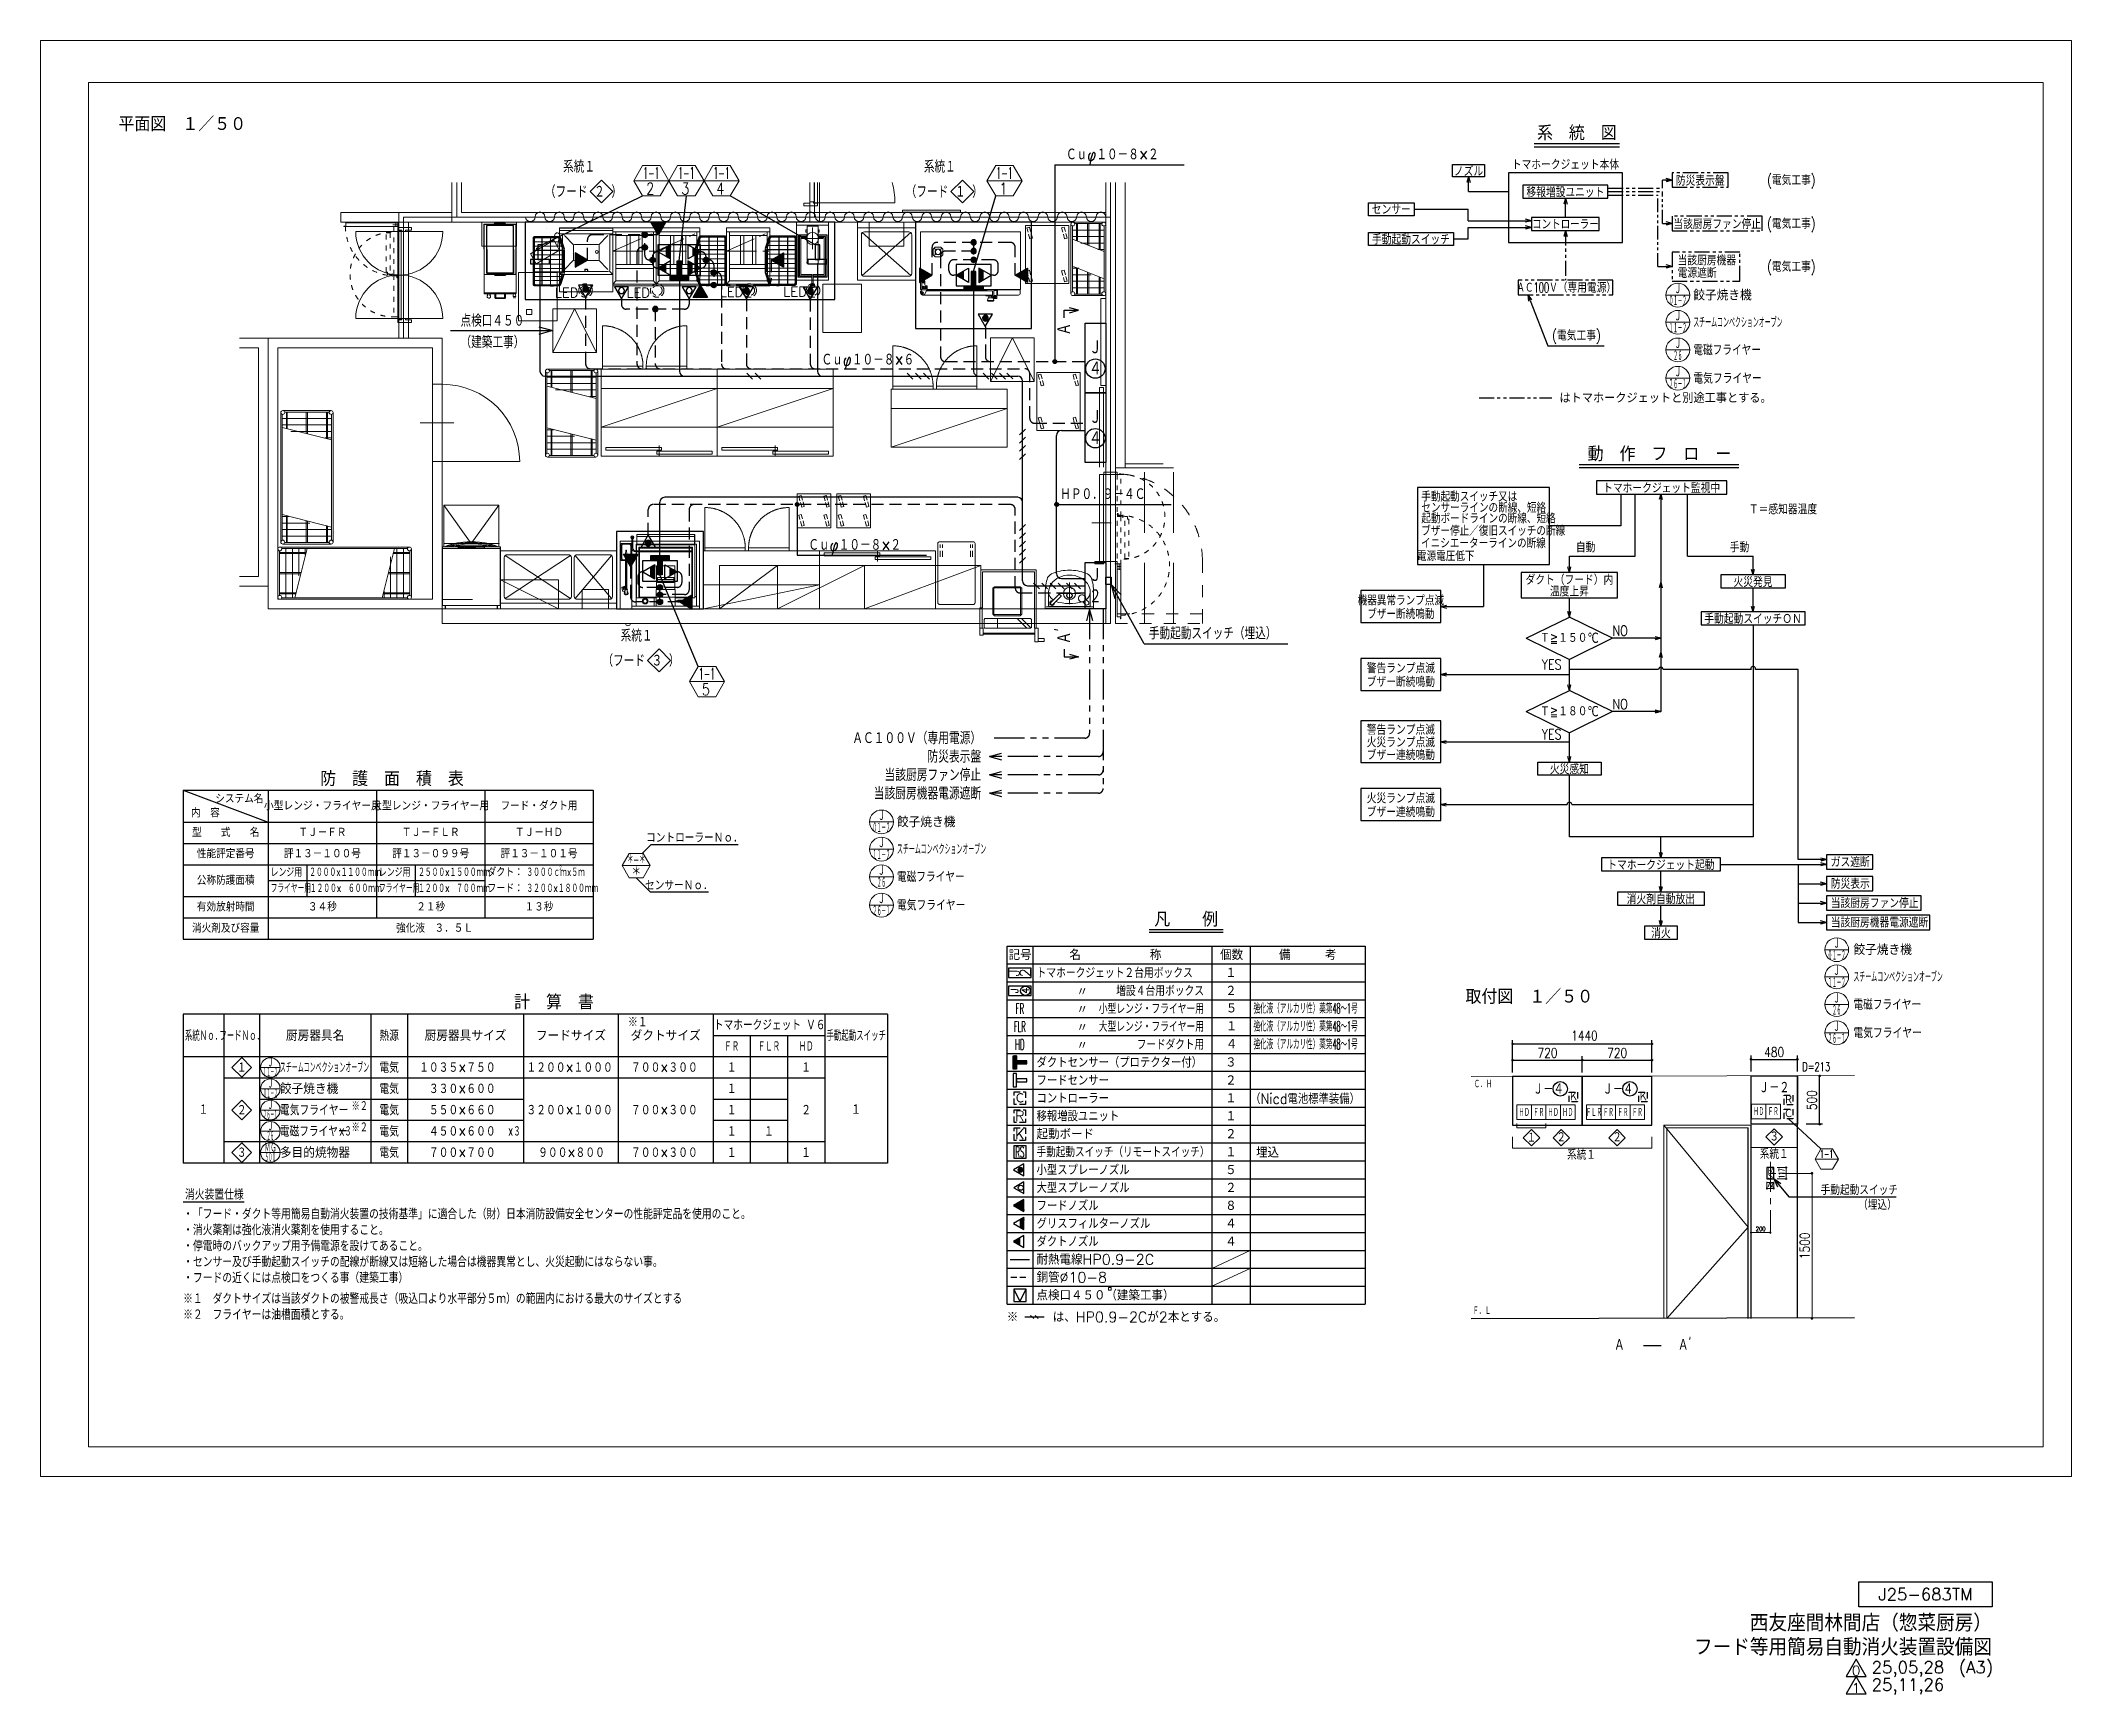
# Model space of a CAD drawing. Header units: millimetres. Extents: x 0 to 21000, y -2252 to 14850.
import ezdxf
from ezdxf.enums import TextEntityAlignment as Align

# ---------------------------------------------------------------- set-up
doc = ezdxf.new("R2010")
doc.units = ezdxf.units.MM
doc.header["$LTSCALE"] = 250
for name, pattern in [('CENTER', [2, 1.25, -0.25, 0.25, -0.25]), ('CENTER2', [28.575, 19.05, -3.175, 3.175, -3.175]), ('CENTERX2', [101.6, 63.5, -12.7, 12.7, -12.7]), ('DASH_0', [1, 0.5, -0.5]), ('DASHED', [0.75, 0.5, -0.25]), ('DASHED1', [2.5, 1.25, -1.25]), ('DASHED2', [9.525, 6.35, -3.175]), ('DASHEDX2', [38.1, 25.4, -12.7]), ('HID4', [0.9, 0.4, -0.5]), ('HIDDEN', [0.375, 0.25, -0.125]), ('PHANTOM', [2.5, 1.25, -0.25, 0.25, -0.25, 0.25, -0.25]), ('PHANTOM2', [1.25, 0.625, -0.125, 0.125, -0.125, 0.125, -0.125])]:
    doc.linetypes.add(name, pattern=pattern)
doc.layers.get('0').update_dxf_attribs({"lineweight": 0})
doc.layers.get('DEFPOINTS').update_dxf_attribs({"lineweight": 0})
doc.layers.add('91引出線､表', color=7, linetype='Continuous')
doc.layers.add('92設備記述', color=3, linetype='Continuous')
for name, color, linetype, lineweight in [('food', 5, 'Continuous', 30), ('heimen', 8, 'Continuous', 0), ('secom', 2, 'Continuous', 25), ('センサー番号', 3, 'Continuous', 0)]:
    doc.layers.add(name, color=color, linetype=linetype, lineweight=lineweight)
doc.styles.add('BIGFONT', font='simplex', dxfattribs={"bigfont": 'bigfont'})
doc.styles.add('eqsp1', font='simplex.shx', dxfattribs={"bigfont": 'extfont.shx'})
doc.styles.add('EXTFONT', font='simplex', dxfattribs={"width": 0.8, "bigfont": 'extfont'})
doc.styles.add('SIMPLEX', font='simplex', dxfattribs={"width": 0.8, "bigfont": 'bigfont'})
doc.styles.get("Standard").update_dxf_attribs({"font": 'txt.shx', "bigfont": 'extfont2.shx'})

msp = doc.modelspace()

# ---------------------------------------------------------------- texts
at = {"layer": '92設備記述', "linetype": 'Continuous', "lineweight": 13, "style": 'SIMPLEX'}
for s, height, p in [('系\u3000統\u3000図', 150, (15886, 13820)), ('動\u3000作\u3000フ\u3000ロ\u3000ー', 150, (16740, 10500)), ('凡\u3000\u3000例', 150, (11846, 5687)), ('名\u3000\u3000\u3000\u3000\u3000\u3000称', 108, (11114, 5342)), ('個数', 108, (12316, 5342)), ('記号', 108, (10128, 5342))]:
    msp.add_text(s, height=height, dxfattribs=at).set_placement(p, align=Align.CENTER)
at = {"layer": '92設備記述', "linetype": 'Continuous', "lineweight": 13}
for s, height, style, width, p in [('Ｃｕφ１０－８×２', 125, 'SIMPLEX', 0.8, (10603, 13611)), ('系統１', 125, 'SIMPLEX', 0.8, (5403, 13484)), ('系統１', 125, 'SIMPLEX', 0.8, (9134, 13484)), ('（フード ２ ）', 125, 'SIMPLEX', 0.8, (5215, 13225)), ('（フード １ ）', 125, 'SIMPLEX', 0.8, (8946, 13225)), ('点検口４５０', 125, 'SIMPLEX', 0.8, (4342, 11891)), ('（建築工事）', 125, 'SIMPLEX', 0.8, (4342, 11669)), ('Ｃｕφ１０－８×６', 125, 'SIMPLEX', 0.8, (8075, 11489)), ('ＨＰ０．９－４Ｃ', 125, 'SIMPLEX', 0.8, (10544, 10098)), ('手動起動スイッチ又は', 105, 'SIMPLEX', 0.7, (14278, 10083)), ('センサーラインの断線、短絡', 105, 'SIMPLEX', 0.7, (14278, 9968)), ('起動ボードラインの断線、短絡', 105, 'SIMPLEX', 0.7, (14278, 9857)), ('Ｔ＝感知器温度', 105, 'SIMPLEX', 0.8, (17665, 9951)), ('Ｃｕφ１０－８×２', 125, 'SIMPLEX', 0.8, (7939, 9573)), ('イニシエーターラインの断線', 105, 'SIMPLEX', 0.7, (14275, 9601)), ('ブザー停止／復旧スイッチの断線', 105, 'SIMPLEX', 0.7, (14277, 9729)), ('自動', 105, 'SIMPLEX', 0.8, (15876, 9559)), ('手動', 105, 'SIMPLEX', 0.8, (17467, 9559)), ('系統１', 125, 'SIMPLEX', 0.8, (5998, 8634)), ('手動起動スイッチ（埋込）', 125, 'SIMPLEX', 0.8, (11460, 8658)), ('NO', 105, 'SIMPLEX', 0.8, (16254, 8695)), ('（フード ３ ）', 125, 'SIMPLEX', 0.8, (5810, 8376)), ('YES', 105, 'SIMPLEX', 0.8, (15523, 8345)), ('NO', 105, 'SIMPLEX', 0.8, (16254, 7936)), ('YES', 105, 'SIMPLEX', 0.8, (15523, 7624)), ('強化液（アルカリ性）薬第48～1号', 108, 'SIMPLEX', 0.45, (12542, 4788)), ('強化液（アルカリ性）薬第48～1号', 108, 'SIMPLEX', 0.45, (12542, 4603)), ('強化液（アルカリ性）薬第48～1号', 108, 'SIMPLEX', 0.45, (12542, 4418)), ('D=213', 90, 'SIMPLEX', 0.7, (18217, 4194)), ('Ｃ．Ｈ', 75, 'SIMPLEX', 0.6, (14821, 4019, -207)), ('Ｊ－４', 120, 'SIMPLEX', 0.8, (15433, 3949, -207)), ('Ｊ－４', 120, 'SIMPLEX', 0.8, (16153, 3949, -207)), ('（Nicd電池標準装備）', 108, 'BIGFONT', 0.9, (12508, 3854)), ('消火装置仕様', 110, 'SIMPLEX', 0.8, (1493, 2863)), ('手動起動スイッチ', 100, 'SIMPLEX', 0.8, (18407, 2913)), ('・「フード・ダクト等用簡易自動消火装置の技術基準」に適合した（財）日本消防設備安全センターの性能評定品を使用のこと。', 110, 'SIMPLEX', 0.8, (1474, 2661)), ('（埋込）', 100, 'SIMPLEX', 0.8, (18795, 2760)), ('・消火薬剤は強化液消火薬剤を使用すること。', 110, 'SIMPLEX', 0.8, (1474, 2496)), ('・停電時のバックアップ用予備電源を設けてあること。', 110, 'SIMPLEX', 0.8, (1474, 2331)), ('・センサー及び手動起動スイッチの配線が断線又は短絡した場合は機器異常とし、火災起動にはならない事。', 110, 'SIMPLEX', 0.8, (1474, 2166)), ('・フードの近くには点検口をつくる事（建築工事）', 110, 'SIMPLEX', 0.8, (1474, 2001)), ('※１\u3000ダクトサイズは当該ダクトの被警戒長さ（吸込口より水平部分５ｍ）の範囲内における最大のサイズとする', 110, 'SIMPLEX', 0.8, (1474, 1786)), ('※２\u3000フライヤーは油槽面積とする。', 110, 'SIMPLEX', 0.8, (1474, 1621)), ('Ｆ．Ｌ', 75, 'SIMPLEX', 0.6, (14809, 1675, -207)), ('Ａ\u3000\u3000\u3000\u3000\u3000Ａ’', 125, 'SIMPLEX', 0.8, (16271, 1299, -246))]:
    msp.add_text(s, height=height, dxfattribs=dict(at, style=style, width=width)).set_placement(p)
for s, height, style, width, p in [('ノズル', 105, 'SIMPLEX', 0.8, (14766, 13505)), ('防災表示盤', 105, 'SIMPLEX', 0.8, (17162, 13408)), ('移報増設ユニット', 105, 'SIMPLEX', 0.8, (15768, 13288)), ('センサー', 105, 'SIMPLEX', 0.8, (13967, 13106)), ('手動起動スイッチ', 105, 'SIMPLEX', 0.8, (14171, 12799)), ('当該厨房ファン停止', 105, 'SIMPLEX', 0.8, (17337, 12958)), ('０１－２', 110, 'BIGFONT', 0.3, (16930, 12159)), ('Ｊ', 110, 'BIGFONT', 0.5, (16930, 12283)), ('Ｊ', 110, 'BIGFONT', 0.5, (16930, 12002)), ('１１－２', 110, 'BIGFONT', 0.3, (16930, 11878)), ('Ｊ', 110, 'BIGFONT', 0.5, (16930, 11716)), ('２６', 110, 'BIGFONT', 0.3, (16930, 11592)), ('２６－１', 110, 'BIGFONT', 0.3, (16930, 11299)), ('Ｊ', 110, 'BIGFONT', 0.5, (16930, 11423)), ('トマホークジェット監視中', 105, 'SIMPLEX', 0.8, (16763, 10229)), ('電源電圧低下', 105, 'SIMPLEX', 0.7, (14530, 9525)), ('ダクト（フード）内', 105, 'SIMPLEX', 0.8, (15809, 9280)), ('火災発見', 105, 'SIMPLEX', 0.8, (17708, 9257)), ('機器異常ランプ点滅', 105, 'SIMPLEX', 0.7, (14066, 9067)), ('温度上昇', 105, 'SIMPLEX', 0.8, (15809, 9160)), ('ブザー断続鳴動', 105, 'SIMPLEX', 0.7, (14066, 8927)), ('手動起動スイッチＯＮ', 105, 'SIMPLEX', 0.8, (17708, 8876)), ('警告ランプ点滅', 105, 'SIMPLEX', 0.8, (14066, 8365)), ('ブザー断続鳴動', 105, 'SIMPLEX', 0.8, (14066, 8225)), ('警告ランプ点滅', 105, 'SIMPLEX', 0.8, (14066, 7729)), ('火災ランプ点滅', 105, 'SIMPLEX', 0.8, (14066, 7599)), ('ブザー連続鳴動', 105, 'SIMPLEX', 0.8, (14066, 7469)), ('火災感知', 105, 'SIMPLEX', 0.8, (15809, 7321)), ('火災ランプ点滅', 105, 'SIMPLEX', 0.8, (14066, 7020)), ('ブザー連続鳴動', 105, 'SIMPLEX', 0.8, (14066, 6880)), ('０１－２', 110, 'BIGFONT', 0.3, (8695, 6711)), ('Ｊ', 110, 'BIGFONT', 0.5, (8695, 6835)), ('Ｊ', 110, 'BIGFONT', 0.5, (8695, 6554)), ('１１－２', 110, 'BIGFONT', 0.3, (8695, 6430)), ('Ｊ', 110, 'BIGFONT', 0.5, (8695, 6268)), ('トマホークジェット起動', 105, 'SIMPLEX', 0.8, (16755, 6330)), ('２６', 110, 'BIGFONT', 0.3, (8695, 6144)), ('２６－１', 110, 'BIGFONT', 0.3, (8695, 5851)), ('Ｊ', 110, 'BIGFONT', 0.5, (8695, 5975)), ('消火剤自動放出', 105, 'SIMPLEX', 0.8, (16755, 5977)), ('消火', 105, 'SIMPLEX', 0.8, (16756, 5625)), ('Ｊ', 110, 'BIGFONT', 0.5, (18573, 5514)), ('０１－２', 110, 'BIGFONT', 0.3, (18573, 5390)), ('Ｊ', 110, 'BIGFONT', 0.5, (18573, 5233)), ('１１－２', 110, 'BIGFONT', 0.3, (18573, 5109)), ('２６', 110, 'BIGFONT', 0.3, (18573, 4823)), ('Ｊ', 110, 'BIGFONT', 0.5, (18573, 4947)), ('Ｊ', 110, 'BIGFONT', 0.5, (18573, 4654)), ('２６－１', 110, 'BIGFONT', 0.3, (18573, 4530)), ('１', 108, 'SIMPLEX', 0.8, (2080, 4231, -373)), ('１１－２', 90, 'BIGFONT', 0.3, (2376, 4183)), ('Ｊ', 90, 'BIGFONT', 0.5, (2376, 4284)), ('１', 110, 'SIMPLEX', 0.8, (7146, 4231)), ('１', 110, 'SIMPLEX', 0.8, (7916, 4231)), ('０１－２', 90, 'BIGFONT', 0.3, (2376, 3963)), ('Ｊ', 90, 'BIGFONT', 0.5, (2376, 4064)), ('１', 110, 'SIMPLEX', 0.8, (7146, 4011)), ('Ｊ－２', 120, 'SIMPLEX', 0.8, (17927, 4024, -207)), ('１', 110, 'SIMPLEX', 0.8, (1684, 3796)), ('２', 108, 'SIMPLEX', 0.8, (2080, 3791, -373)), ('２６－１', 90, 'BIGFONT', 0.3, (2376, 3743)), ('Ｊ', 90, 'BIGFONT', 0.5, (2376, 3844)), ('１', 110, 'SIMPLEX', 0.8, (7146, 3791)), ('２', 110, 'SIMPLEX', 0.8, (7916, 3791)), ('１', 110, 'SIMPLEX', 0.8, (8431, 3796)), ('ＨＤ', 80, 'SIMPLEX', 0.5, (15342, 3768, -368)), ('ＦＲ', 80, 'SIMPLEX', 0.5, (15492, 3768, -368)), ('ＨＤ', 80, 'SIMPLEX', 0.5, (15642, 3768, -368)), ('ＨＤ', 80, 'SIMPLEX', 0.5, (15792, 3768, -368)), ('ＦＬＲ', 80, 'SIMPLEX', 0.5, (16062, 3768, -368)), ('ＦＲ', 80, 'SIMPLEX', 0.5, (16212, 3768, -368)), ('ＦＲ', 80, 'SIMPLEX', 0.5, (16362, 3768, -368)), ('ＦＲ', 80, 'SIMPLEX', 0.5, (16512, 3768, -368)), ('ＨＤ', 80, 'SIMPLEX', 0.5, (17766, 3776, -368)), ('ＦＲ', 80, 'SIMPLEX', 0.5, (17916, 3776, -368)), ('Ｊ', 90, 'BIGFONT', 0.5, (2376, 3624)), ('１', 110, 'SIMPLEX', 0.8, (7146, 3571)), ('１', 110, 'SIMPLEX', 0.8, (7531, 3571)), ('３', 108, 'SIMPLEX', 0.8, (2080, 3351, -373)), ('ＭＧ', 90, 'BIGFONT', 0.5, (2376, 3404)), ('２６', 90, 'BIGFONT', 0.3, (2376, 3523)), ('１', 110, 'SIMPLEX', 0.8, (7146, 3351)), ('１', 110, 'SIMPLEX', 0.8, (7916, 3351)), ('RS', 108, 'BIGFONT', 0.5, (10126, 3357)), ('５００', 90, 'BIGFONT', 0.3, (2376, 3303))]:
    msp.add_text(s, height=height, dxfattribs=dict(at, style=style, width=width)).set_placement(p, align=Align.MIDDLE)
at = {"layer": '92設備記述', "linetype": 'Continuous', "lineweight": 13, "style": 'SIMPLEX'}
for s, height, width, p in [('トマホークジェット本体', 105, 0.8, (15768, 13516)), ('FR', 108, 0.5, (10126, 4786)), ('FLR', 108, 0.4, (10126, 4600)), ('HD', 108, 0.5, (10126, 4415))]:
    msp.add_text(s, height=height, dxfattribs=dict(at, width=width)).set_placement(p, align=Align.CENTER)
at = {"layer": '92設備記述', "linetype": 'DASHED', "lineweight": 13, "style": 'SIMPLEX', "width": 0.8}
for p in [(17852, 13408), (17852, 12958), (17852, 12513)]:
    msp.add_text('(電気工事)', height=105, dxfattribs=at).set_placement(p, align=Align.MIDDLE_LEFT)
at = {"layer": '92設備記述', "linetype": 'PHANTOM2', "lineweight": 13, "style": 'SIMPLEX', "width": 0.75}
msp.add_text('コントローラー', height=105, dxfattribs=at).set_placement((15768, 12953), align=Align.MIDDLE)
at = {"layer": '92設備記述', "linetype": 'Continuous', "lineweight": 13}
for s, height, style, width, p in [('当該厨房機器', 105, 'SIMPLEX', 0.8, (16928, 12578)), ('電源遮断\u3000\u3000', 105, 'SIMPLEX', 0.8, (16928, 12448)), ('（専用電源）', 105, 'SIMPLEX', 0.8, (15688, 12296)), ('スチームコンベクションオーブン', 110, 'BIGFONT', 0.4, (17090, 11937)), ('電磁フライヤー', 110, 'BIGFONT', 0.7, (17090, 11651)), ('電気フライヤー', 110, 'BIGFONT', 0.8, (17090, 11358)), ('スチームコンベクションオーブン', 110, 'BIGFONT', 0.4, (8855, 6489)), ('２', 41.5, 'EXTFONT', 0.6, (5359, 6293)), ('ガス遮断', 105, 'SIMPLEX', 0.8, (18512, 6356)), ('フライヤー用', 82.9, 'EXTFONT', 0.6, (2379, 6080)), ('レンジ用', 82.9, 'EXTFONT', 0.7, (2379, 6246)), ('２０００×１１００ｍｍ', 82.91, 'EXTFONT', 0.6, (2778, 6246)), ('１２００×\u3000６００ｍｍ', 82.91, 'EXTFONT', 0.6, (2784, 6080)), ('フライヤー用', 82.9, 'EXTFONT', 0.6, (3499, 6080)), ('レンジ用', 82.9, 'EXTFONT', 0.7, (3499, 6246)), ('２５００×１５００ｍｍ', 82.91, 'EXTFONT', 0.6, (3904, 6246)), ('１２００×\u3000７００ｍｍ', 82.91, 'EXTFONT', 0.6, (3903, 6080)), ('ダクト：', 82.9, 'EXTFONT', 0.8, (4619, 6246)), ('フード：', 82.9, 'EXTFONT', 0.8, (4619, 6080)), ('３０００ｃｍ×５ｍ', 82.9, 'EXTFONT', 0.6, (5024, 6246)), ('３２００×１８００ｍｍ', 82.91, 'EXTFONT', 0.6, (5024, 6080)), ('電磁フライヤー', 110, 'BIGFONT', 0.7, (8855, 6203)), ('防災表示', 105, 'SIMPLEX', 0.8, (18512, 6131)), ('電気フライヤー', 110, 'BIGFONT', 0.8, (8855, 5910)), ('当該厨房ファン停止', 105, 'SIMPLEX', 0.8, (18512, 5931)), ('当該厨房機器電源遮断', 105, 'SIMPLEX', 0.8, (18512, 5731)), ('トマホークジェット２台用ボックス', 108, 'SIMPLEX', 0.85, (10299, 5210)), ('スチームコンベクションオーブン', 110, 'BIGFONT', 0.4, (18746, 5168)), ('電磁フライヤー', 110, 'BIGFONT', 0.7, (18746, 4882)), ('電気フライヤー', 110, 'BIGFONT', 0.8, (18746, 4589)), ('スチームコンベクションオーブン', 110, 'BIGFONT', 0.4, (2474, 4231)), ('１０３５×７５０', 110, 'BIGFONT', 0.8, (3914, 4231)), ('１２００×１０００', 110, 'BIGFONT', 0.8, (5024, 4231)), ('\u3000７００×３００', 110, 'BIGFONT', 0.8, (6004, 4231)), ('ダクトセンサー（プロテクター付）', 108, 'SIMPLEX', 0.9, (10299, 4284)), ('\u3000３３０×６００', 110, 'BIGFONT', 0.8, (3914, 4011)), ('フードセンサー', 108, 'BIGFONT', 0.9, (10299, 4098)), ('電気フライヤー', 110, 'BIGFONT', 0.8, (2474, 3791)), ('\u3000５５０×６６０', 110, 'BIGFONT', 0.8, (3914, 3791)), ('３２００×１０００', 110, 'BIGFONT', 0.8, (5024, 3791)), ('\u3000７００×３００', 110, 'BIGFONT', 0.8, (6004, 3791)), ('移報増設ユニット', 108, 'BIGFONT', 0.9, (10299, 3728)), ('コントローラー', 108, 'BIGFONT', 0.9, (10299, 3913)), ('電磁フライヤー', 110, 'BIGFONT', 0.7, (2474, 3571)), ('\u3000４５０×６００', 110, 'BIGFONT', 0.8, (3914, 3571)), ('\u3000７００×７００', 110, 'BIGFONT', 0.8, (3914, 3351)), ('  ９００×８００', 110, 'BIGFONT', 0.8, (5024, 3351)), ('\u3000７００×３００', 110, 'BIGFONT', 0.8, (6004, 3351)), ('手動起動スイッチ（リモートスイッチ）', 108, 'BIGFONT', 0.8, (10299, 3357)), ('小型スプレーノズル', 108, 'SIMPLEX', 0.9, (10299, 3172)), ('大型スプレーノズル', 108, 'SIMPLEX', 0.9, (10299, 2987)), ('フードノズル', 108, 'SIMPLEX', 0.9, (10299, 2802)), ('グリスフィルターノズル', 108, 'SIMPLEX', 0.9, (10299, 2617)), ('ダクトノズル', 108, 'SIMPLEX', 0.9, (10299, 2431))]:
    msp.add_text(s, height=height, dxfattribs=dict(at, style=style, width=width)).set_placement(p, align=Align.MIDDLE_LEFT)
for s, height, style, width, p in [('ＡＣ100Ｖ', 105, 'SIMPLEX', 0.6, (15688, 12296)), ('ＡＣ１００Ｖ（専用電源）', 126.2, 'SIMPLEX', 0.8, (9726, 7637)), ('防災表示盤', 126.2, 'SIMPLEX', 0.8, (9726, 7445)), ('当該厨房機器電源遮断', 126.2, 'SIMPLEX', 0.8, (9726, 7065)), ('当該厨房ファン停止', 126.2, 'SIMPLEX', 0.8, (9726, 7255)), ('増設４台用ボックス', 108, 'SIMPLEX', 0.85, (12031, 5024)), ('小型レンジ・フライヤー用', 108, 'SIMPLEX', 0.6, (12031, 4839)), ('大型レンジ・フライヤー用', 108, 'SIMPLEX', 0.6, (12031, 4654)), ('フードダクト用', 108, 'SIMPLEX', 0.8, (12031, 4469)), ('×３', 110, 'BIGFONT', 0.5, (3217, 3571)), ('×３', 110, 'BIGFONT', 0.5, (4964, 3571))]:
    msp.add_text(s, height=height, dxfattribs=dict(at, style=style, width=width)).set_placement(p, align=Align.MIDDLE_RIGHT)
for s, height, style, p in [('餃子焼き機', 110, 'eqsp1', (17090, 12218)), ('餃子焼き機', 110, 'eqsp1', (8855, 6770)), ('餃子焼き機', 110, 'eqsp1', (18746, 5449)), ('餃子焼き機', 110, 'eqsp1', (2474, 4011)), ('起動ボード', 108, 'BIGFONT', (10299, 3543)), ('多目的焼物器', 110, 'eqsp1', (2474, 3351)), ('耐熱電線HP0.9-2C', 108, 'SIMPLEX', (10299, 2246)), ('銅管%%C10-8', 108, 'SIMPLEX', (10299, 2061)), ('点検口４５０（建築工事）', 108, 'SIMPLEX', (10299, 1876))]:
    msp.add_text(s, height=height, dxfattribs=dict(at, style=style)).set_placement(p, align=Align.MIDDLE_LEFT)
at = {"layer": '92設備記述', "linetype": 'DASHED', "lineweight": 13, "style": 'SIMPLEX', "width": 0.8}
msp.add_text('(電気工事)', height=105, dxfattribs=at).set_placement((15630, 11749))
at = {"layer": '92設備記述', "linetype": 'PHANTOM2', "lineweight": 13, "style": 'SIMPLEX'}
msp.add_text('はトマホークジェットと別途工事とする。', height=105, dxfattribs=at).set_placement((15706, 11155), align=Align.MIDDLE_LEFT)
at = {"layer": '92設備記述', "linetype": 'PHANTOM', "lineweight": 13, "style": 'SIMPLEX', "width": 0.8}
for s, p in [('Ｔ≧１５０℃', (15809, 8670)), ('Ｔ≧１８０℃', (15809, 7911))]:
    msp.add_text(s, height=105, dxfattribs=at).set_placement(p, align=Align.MIDDLE)
at = {"layer": '92設備記述', "linetype": 'Continuous', "lineweight": 13}
for s, height, style, p in [('防\u3000護\u3000面\u3000積\u3000表', 150, 'SIMPLEX', (3634, 7223)), ('１', 108, 'SIMPLEX', (12309, 5210)), ('２', 108, 'SIMPLEX', (12309, 5024)), ('５', 108, 'SIMPLEX', (12315, 4844)), ('１', 108, 'SIMPLEX', (12315, 4658)), ('４', 108, 'SIMPLEX', (12315, 4473)), ('３', 108, 'SIMPLEX', (12309, 4284)), ('２', 108, 'SIMPLEX', (12309, 4098)), ('Ｃ', 108, 'BIGFONT', (10126, 3913)), ('R', 108, 'BIGFONT', (10126, 3728)), ('１', 108, 'SIMPLEX', (12309, 3913)), ('K', 108, 'BIGFONT', (10126, 3543)), ('２', 108, 'SIMPLEX', (12309, 3543)), ('１', 108, 'SIMPLEX', (12309, 3728)), ('１', 108, 'SIMPLEX', (12309, 3357)), ('１', 90, 'SIMPLEX', (15417, 3505)), ('５', 108, 'SIMPLEX', (12309, 3172)), ('Ｒ', 60, 'SIMPLEX', (17887, 3165)), ('２', 108, 'SIMPLEX', (12309, 2987)), ('Ｓ', 60, 'SIMPLEX', (17887, 3107, 207)), ('８', 108, 'SIMPLEX', (12309, 2802)), ('４', 108, 'SIMPLEX', (12309, 2617)), ('４', 108, 'SIMPLEX', (12309, 2431))]:
    msp.add_text(s, height=height, dxfattribs=dict(at, style=style)).set_placement(p, align=Align.MIDDLE)
at = {"layer": '92設備記述', "linetype": 'Continuous', "lineweight": 13, "style": 'EXTFONT'}
msp.add_text('システム名', height=82.9, dxfattribs=at).set_placement((2304, 7048), align=Align.TOP_RIGHT)
at = {"layer": '92設備記述', "linetype": 'Continuous', "lineweight": 13}
for s, height, style, width, p in [('小型レンジ・フライヤー用', 82.91, 'EXTFONT', 0.9, (2914, 6933)), ('大型レンジ・フライヤー用', 82.91, 'EXTFONT', 0.9, (4034, 6933)), ('系統Ｎｏ．', 110, 'SIMPLEX', 0.5, (1684, 4561)), ('熱源', 110, 'SIMPLEX', 0.8, (3604, 4561)), ('トマホークジェット Ｖ６', 110, 'SIMPLEX', 0.7, (7539, 4671)), ('手動起動スイッチ', 110, 'SIMPLEX', 0.5, (8434, 4561)), ('フードＮｏ．', 110, 'SIMPLEX', 0.5, (2079, 4561)), ('ＦＲ', 110, 'SIMPLEX', 0.5, (7146, 4450)), ('ＦＬＲ', 110, 'SIMPLEX', 0.5, (7531, 4450)), ('ＨＤ', 110, 'SIMPLEX', 0.5, (7916, 4450)), ('電気', 110, 'SIMPLEX', 0.8, (3604, 4231)), ('電気', 110, 'SIMPLEX', 0.8, (3604, 4011)), ('電気', 110, 'SIMPLEX', 0.8, (3604, 3791)), ('電気', 110, 'SIMPLEX', 0.8, (3604, 3571)), ('電気', 110, 'SIMPLEX', 0.8, (3604, 3351))]:
    msp.add_text(s, height=height, dxfattribs=dict(at, style=style, width=width)).set_placement(p, align=Align.MIDDLE_CENTER)
for s, height, style, p in [('フード・ダクト用', 82.9, 'EXTFONT', (5154, 6933)), ('型\u3000\u3000式\u3000\u3000名', 82.9, 'EXTFONT', (1914, 6658)), ('ＴＪ－ＦＲ', 82.9, 'EXTFONT', (2914, 6658)), ('ＴＪ－ＦＬＲ', 82.9, 'EXTFONT', (4034, 6658)), ('ＴＪ－ＨＤ', 82.9, 'EXTFONT', (5154, 6658)), ('性能評定番号', 82.9, 'EXTFONT', (1914, 6438)), ('評１３－１００号', 82.9, 'EXTFONT', (2914, 6438)), ('評１３－０９９号', 82.9, 'EXTFONT', (4034, 6438)), ('評１３－１０１号', 82.9, 'EXTFONT', (5154, 6438)), ('公称防護面積', 82.9, 'EXTFONT', (1914, 6163)), ('有効放射時間', 82.9, 'EXTFONT', (1914, 5888)), ('３４秒', 82.9, 'EXTFONT', (2914, 5888)), ('２１秒', 82.9, 'EXTFONT', (4034, 5888)), ('１３秒', 82.9, 'EXTFONT', (5154, 5888)), ('消火剤及び容量', 82.9, 'EXTFONT', (1914, 5668)), ('強化液\u3000３．５Ｌ', 82.9, 'EXTFONT', (4074, 5668)), ('備\u3000\u3000\u3000考', 108, 'SIMPLEX', (13103, 5395)), ('計\u3000算\u3000書', 150, 'SIMPLEX', (5309, 4906)), ('厨房器具名', 110, 'SIMPLEX', (2839, 4561)), ('厨房器具サイズ', 110, 'SIMPLEX', (4394, 4561)), ('フードサイズ', 110, 'SIMPLEX', (5484, 4561)), ('ダクトサイズ', 110, 'SIMPLEX', (6464, 4561)), ('Ｋ', 80, 'SIMPLEX', (15850, 3925, -207)), ('Ｋ', 80, 'SIMPLEX', (16570, 3925, -207)), ('Ｃ', 80, 'SIMPLEX', (18075, 3750, -207)), ('Ｒ', 80, 'BIGFONT', (18075, 3894, -207)), ('２', 90, 'SIMPLEX', (15725, 3505)), ('系統１', 90, 'SIMPLEX', (15934, 3323)), ('２', 90, 'SIMPLEX', (16302, 3505)), ('系統１', 90, 'SIMPLEX', (17927, 3331)), ('３', 90, 'SIMPLEX', (17927, 3512))]:
    msp.add_text(s, height=height, dxfattribs=dict(at, style=style)).set_placement(p, align=Align.MIDDLE_CENTER)
for s, height, style, p in [('内\u3000容', 82.9, 'EXTFONT', (1554, 6818)), ('〃', 108, 'SIMPLEX', (10712, 4961)), ('取付図\u3000１／５０', 150, 'SIMPLEX', (14734, 4888, -207)), ('埋込', 108, 'BIGFONT', (12569, 3299)), ('※\u3000\u3000\u3000は、HP0.9-2Cが2本とする。', 108, 'SIMPLEX', (9991, 1597))]:
    msp.add_text(s, height=height, dxfattribs=dict(at, style=style)).set_placement(p)
at = {"layer": '92設備記述', "linetype": 'Continuous', "lineweight": 13, "style": 'SIMPLEX'}
for s, height, p in [('J', 108, (10070, 5210)), ('2', 108, (10183, 5210)), ('4', 75, (10183, 5024)), ('J', 75, (10070, 5024))]:
    msp.add_text(s, height=height, rotation=90, dxfattribs=at).set_placement(p, align=Align.MIDDLE)
at = {"layer": '92設備記述', "linetype": 'PHANTOM', "lineweight": 13, "style": 'SIMPLEX'}
for p in [(10712, 4776), (10712, 4590), (10712, 4405)]:
    msp.add_text('〃', height=108, dxfattribs=at).set_placement(p)
at = {"layer": '92設備記述', "linetype": 'Continuous', "lineweight": 13, "style": 'SIMPLEX', "width": 0.8}
msp.add_text('※１', height=110, dxfattribs=at).set_placement((6074, 4756), align=Align.TOP_LEFT)
at = {"layer": '92設備記述', "linetype": 'Continuous', "lineweight": 13, "style": 'BIGFONT', "width": 0.6}
for p in [(3384, 3881), (3384, 3661)]:
    msp.add_text('※２', height=100, dxfattribs=at).set_placement(p, align=Align.TOP_RIGHT)
at = {"layer": 'heimen', "color": 8, "linetype": 'Continuous', "lineweight": 0, "char_height": 100, "width": 459.11, "attachment_point": 3}
for insert in [(5561, 12294, -800), (6302, 12294, -800), (7267, 12302, -800), (7924, 12304, -800)]:
    msp.add_mtext('LED', dxfattribs=dict(at, insert=insert))
at = {"layer": 'heimen', "color": 8, "lineweight": 0, "ltscale": 0.2, "flags": 1}
for tag in ['N_NAME', 'N_MODEL', 'N_WDS', 'N_DDS', 'N_HDS', 'N_BDS', 'O_MODEL']:
    msp.add_attdef(tag, text='', height=0.1, rotation=90, dxfattribs=at).set_placement((10133, 12873), align=Align.MIDDLE)
at = {"layer": 'secom', "color": 2, "linetype": 'Continuous', "lineweight": 13, "style": 'SIMPLEX'}
for s, height, p in [('平面図\u3000１／５０', 150, (805, 13912, -345)), ('25,05,28', 125, (18935, -2034, -345)), ('25,11,26', 125, (18935, -2214, -345))]:
    msp.add_text(s, height=height, dxfattribs=at).set_placement(p)
at = {"layer": 'secom', "color": 1, "linetype": 'Continuous', "lineweight": 13, "style": 'SIMPLEX', "width": 0.8}
msp.add_text('Ａ', height=150, rotation=90, dxfattribs=at).set_placement((10584, 11932), align=Align.MIDDLE_RIGHT)
for s, p in [('Ｊ', (10907, 11678)), ('４', (10907, 11458)), ('Ｊ', (10907, 10958)), ('４', (10907, 10738)), ('Ｊ', (10907, 9323)), ('２', (10907, 9103))]:
    msp.add_text(s, height=150, dxfattribs=at).set_placement(p, align=Align.MIDDLE)
msp.add_text('Ａ’', height=150, rotation=90, dxfattribs=at).set_placement((10584, 8608), align=Align.MIDDLE_LEFT)
at = {"layer": 'secom', "color": 7, "linetype": 'Continuous', "lineweight": 13, "style": 'SIMPLEX', "width": 0.8}
for s, p in [('720', (15582, 4332, -207)), ('1440', (15964, 4510, -207)), ('720', (16302, 4332, -207)), ('480', (17927, 4340, -207))]:
    msp.add_text(s, height=100, dxfattribs=at).set_placement(p, align=Align.CENTER)
msp.add_text('500', height=100, rotation=90, dxfattribs=at).set_placement((18367, 3894), align=Align.CENTER)
at = {"layer": 'secom', "color": 7, "linetype": 'Continuous', "lineweight": 0, "style": 'SIMPLEX'}
for s, height, width, p in [('117', 60, 0.54, (18034, 3136)), ('1500', 100, 0.8, (18293, 2386))]:
    msp.add_text(s, height=height, rotation=90, dxfattribs=dict(at, width=width)).set_placement(p, align=Align.CENTER)
at = {"layer": 'secom', "color": 7, "linetype": 'Continuous', "lineweight": 0, "style": 'SIMPLEX', "width": 0.8}
for s, p in [('72', (17887, 2996)), ('200', (17787, 2539))]:
    msp.add_text(s, height=45, dxfattribs=at).set_placement(p, align=Align.CENTER)
at = {"layer": 'secom', "color": 2, "linetype": 'Continuous', "lineweight": 13, "style": 'SIMPLEX'}
msp.add_text('J25-683TM', height=125, dxfattribs=at).set_placement((19491, -1217, -345), align=Align.MIDDLE)
for s, height, p in [('西友座間林間店（惣菜厨房）', 175, (20178, -1601, -345)), ('フード等用簡易自動消火装置設備図', 175, (20178, -1851, -345)), (' (A3)', 125, (20190, -2034, -345))]:
    msp.add_text(s, height=height, dxfattribs=at).set_placement(p, align=Align.RIGHT)
for s, p in [('0', (18774, -2007)), ('1', (18774, -2187))]:
    msp.add_text(s, height=100, dxfattribs=at).set_placement(p, align=Align.MIDDLE_CENTER)
at = {"layer": 'センサー番号', "linetype": 'Continuous', "lineweight": 0, "style": 'SIMPLEX'}
for s, height, width, p in [('1-1', 120, 0.5, (6315, 13422)), ('1-1', 120, 0.5, (6678, 13422)), ('1-1', 120, 0.5, (7041, 13422)), ('1-1', 120, 0.5, (9967, 13422)), ('2', 120, 0.8, (6304, 13259)), ('3', 120, 0.8, (6667, 13259)), ('4', 120, 0.8, (7030, 13259)), ('1', 120, 0.8, (9956, 13259)), ('1-1', 120, 0.5, (6891, 8243)), ('5', 120, 0.8, (6880, 8080)), ('コントローラーＮｏ．', 96, 0.8, (6761, 6557)), ('＊-＊', 96, 0.5, (6159, 6335)), ('＊', 96, 0.8, (6159, 6209)), ('センサーＮｏ．', 96, 0.8, (6600, 6065)), ('1-1', 80, 0.5, (18470, 3298))]:
    msp.add_text(s, height=height, dxfattribs=dict(at, width=width)).set_placement(p, align=Align.CENTER)

# ---------------------------------------------------------------- blocks, each defined once
blk = doc.blocks.new('A$C4AA03CB0')
at = {"layer": 'secom', "color": 2, "linetype": 'Continuous', "lineweight": 25}
for p, q in [((44, 43), (76, 12)), ((45, 49), (82, 13)), ((45, 35), (68, 12)), ((47, 54), (87, 14)), ((50, 59), (91, 17)), ((53, 63), (95, 20)), ((57, 66), (99, 24)), ((61, 69), (101, 29)), ((66, 71), (103, 34)), ((73, 72), (104, 40)), ((80, 71), (103, 48))]:
    blk.add_line(p, q, dxfattribs=at)
blk.add_lwpolyline([(147, 0), (0, 0), (73, 127)], close=True, dxfattribs=at)
blk.add_circle((74, 42), 30, dxfattribs=at)
blk = doc.blocks.new('A$C0803176D')
at = {"layer": 'secom', "color": 2, "linetype": 'Continuous', "lineweight": 25}
for p, q in [((0, 145), (92, 53)), ((0, 138), (88, 51)), ((0, 131), (83, 48)), ((0, 124), (79, 45)), ((0, 117), (74, 43)), ((0, 110), (70, 40)), ((0, 103), (65, 38)), ((0, 96), (61, 35)), ((0, 89), (56, 33)), ((0, 82), (52, 30)), ((0, 75), (47, 27)), ((0, 68), (43, 25)), ((0, 61), (38, 22)), ((0, 54), (34, 20)), ((0, 46), (29, 17)), ((0, 39), (25, 14)), ((0, 32), (21, 12)), ((0, 25), (16, 9)), ((0, 18), (12, 7)), ((0, 11), (7, 4)), ((0, 4), (3, 1)), ((13, 139), (97, 56)), ((30, 130), (101, 58)), ((46, 120), (106, 61)), ((63, 110), (110, 64)), ((80, 101), (115, 66)), ((97, 91), (119, 69)), ((113, 82), (124, 71))]:
    blk.add_line(p, q, dxfattribs=at)
blk.add_lwpolyline([(0, 0), (0, 147), (127, 73)], close=True, dxfattribs=at)
blk = doc.blocks.new('A$C5B5D0C42')
at = {"layer": 'secom', "color": 2, "linetype": 'Continuous', "lineweight": 25}
for p, q in [((1, 33), (23, 55)), ((1, 22), (33, 55)), ((3, 14), (41, 52)), ((8, 8), (48, 48)), ((14, 3), (52, 41)), ((22, 1), (55, 33)), ((33, 1), (55, 23))]:
    blk.add_line(p, q, dxfattribs=at)
blk.add_circle((28, 28), 27.9, dxfattribs=at)
blk = doc.blocks.new('A$C46753CCD')
at = {"layer": 'secom', "color": 2, "linetype": 'Continuous', "lineweight": 25}
for p, q in [((197, 198), (0, 198)), ((0, 198), (0, 151)), ((46, 151), (0, 197)), ((39, 151), (0, 190)), ((32, 151), (0, 182)), ((25, 151), (0, 175)), ((18, 151), (0, 168)), ((10, 151), (0, 161)), ((3, 151), (0, 154)), ((0, 151), (197, 151)), ((53, 151), (6, 198)), ((60, 151), (13, 198)), ((67, 151), (20, 198)), ((74, 151), (27, 198)), ((81, 151), (34, 198)), ((88, 151), (41, 198)), ((95, 151), (48, 198)), ((102, 151), (55, 198)), ((109, 151), (62, 198)), ((116, 151), (69, 198)), ((75, 0), (75, 151)), ((75, 151), (122, 151)), ((122, 103), (75, 150)), ((122, 96), (75, 143)), ((122, 89), (75, 136)), ((122, 82), (75, 129)), ((122, 75), (75, 122)), ((122, 67), (75, 115)), ((122, 60), (75, 108)), ((122, 53), (75, 101)), ((122, 46), (75, 94)), ((122, 39), (75, 87)), ((122, 32), (75, 80)), ((122, 25), (75, 73)), ((122, 18), (75, 66)), ((122, 11), (75, 58)), ((122, 4), (75, 51)), ((119, 0), (75, 44)), ((112, 0), (75, 37)), ((105, 0), (75, 30)), ((98, 0), (75, 23)), ((91, 0), (75, 16)), ((84, 0), (75, 9)), ((77, 0), (75, 2)), ((122, 0), (75, 0)), ((123, 151), (76, 198)), ((122, 110), (81, 151)), ((131, 151), (83, 198)), ((122, 117), (88, 151)), ((138, 151), (90, 198)), ((122, 124), (95, 151)), ((145, 151), (97, 198)), ((122, 131), (102, 151)), ((152, 151), (104, 198)), ((122, 138), (109, 151)), ((159, 151), (111, 198)), ((122, 145), (116, 151)), ((166, 151), (119, 198)), ((122, 151), (122, 0)), ((173, 151), (126, 198)), ((180, 151), (133, 198)), ((187, 151), (140, 198)), ((194, 151), (147, 198)), ((197, 155), (154, 198)), ((197, 162), (161, 198)), ((197, 169), (168, 198)), ((197, 177), (175, 198)), ((197, 184), (182, 198)), ((197, 191), (189, 198)), ((197, 151), (197, 198))]:
    blk.add_line(p, q, dxfattribs=at)
blk = doc.blocks.new('A$C70BC3227')
at = {"layer": 'secom', "color": 2, "linetype": 'Continuous', "lineweight": 25}
for p, q in [((5, 76), (1, 73)), ((22, 86), (6, 70)), ((38, 96), (10, 68)), ((55, 105), (15, 65)), ((72, 115), (19, 62)), ((74, 110), (24, 60)), ((74, 103), (28, 57)), ((74, 96), (33, 55)), ((74, 89), (37, 52)), ((74, 82), (42, 49)), ((74, 75), (46, 47)), ((74, 68), (51, 44)), ((74, 61), (55, 42)), ((74, 54), (60, 39)), ((74, 47), (64, 37)), ((74, 40), (69, 34)), ((74, 33), (73, 31)), ((74, 116), (74, 31))]:
    blk.add_line(p, q, dxfattribs=at)
blk.add_lwpolyline([(127, 147), (0, 73), (127, 0)], close=True, dxfattribs=at)
blk = doc.blocks.new('A$C69731E26')
at = {"layer": 'secom', "color": 2, "linetype": 'Continuous', "lineweight": 25}
for p, q in [((82, 121), (82, 26)), ((82, 119), (127, 74)), ((82, 111), (127, 67)), ((82, 104), (127, 60)), ((82, 97), (127, 52)), ((82, 90), (127, 45)), ((82, 83), (127, 38)), ((82, 76), (127, 31)), ((82, 69), (127, 24)), ((82, 62), (127, 17)), ((82, 55), (127, 10)), ((82, 48), (127, 3)), ((82, 41), (118, 6)), ((82, 34), (101, 15)), ((82, 27), (84, 25)), ((85, 123), (127, 81)), ((90, 125), (127, 88)), ((94, 128), (127, 95)), ((99, 130), (127, 102)), ((103, 133), (127, 109)), ((108, 136), (127, 116)), ((112, 138), (127, 123)), ((117, 141), (127, 130)), ((121, 143), (127, 137)), ((126, 146), (127, 144))]:
    blk.add_line(p, q, dxfattribs=at)
blk.add_lwpolyline([(0, 73), (127, 0), (127, 147)], close=True, dxfattribs=at)
blk = doc.blocks.new('A$C28006494')
at = {"layer": 'secom', "color": 2, "linetype": 'Continuous'}
for p, q in [((4, 71), (16, 83)), ((9, 68), (33, 92)), ((13, 66), (49, 102)), ((18, 63), (66, 112)), ((22, 61), (83, 121)), ((27, 58), (100, 131)), ((31, 56), (116, 141)), ((36, 53), (127, 145)), ((40, 50), (127, 138)), ((45, 48), (127, 130)), ((49, 45), (127, 123)), ((54, 43), (127, 116)), ((58, 40), (127, 109)), ((63, 37), (127, 102)), ((67, 35), (127, 95)), ((72, 32), (127, 88)), ((76, 30), (127, 81)), ((81, 27), (127, 74)), ((85, 24), (127, 67)), ((89, 22), (127, 60)), ((94, 19), (127, 53)), ((98, 17), (127, 46)), ((103, 14), (127, 39)), ((107, 12), (127, 31)), ((112, 9), (127, 24)), ((116, 6), (127, 17)), ((121, 4), (127, 10)), ((125, 1), (127, 3))]:
    blk.add_line(p, q, dxfattribs=at)
at = {"layer": 'secom', "color": 2, "linetype": 'Continuous', "lineweight": -3}
blk.add_lwpolyline([(127, 0), (127, 147), (0, 74)], close=True, dxfattribs=at)
blk = doc.blocks.new('A$C6D724C93')
at = {"layer": 'secom', "color": 2, "linetype": 'Continuous', "lineweight": 25}
for p, q in [((0, 0), (93, 93)), ((7, 0), (96, 89)), ((9, 15), (91, 97)), ((14, 0), (98, 85)), ((18, 31), (88, 102)), ((20, 0), (101, 80)), ((27, 47), (86, 106)), ((27, 0), (103, 76)), ((34, 0), (106, 72)), ((36, 63), (83, 110)), ((41, 0), (108, 67)), ((46, 79), (81, 114)), ((47, 0), (111, 63)), ((54, 0), (113, 59)), ((55, 95), (79, 119)), ((61, 0), (116, 55)), ((64, 111), (76, 123)), ((68, 0), (118, 50)), ((74, 0), (120, 46)), ((81, 0), (123, 42)), ((88, 0), (125, 38)), ((95, 0), (128, 33)), ((101, 0), (130, 29)), ((108, 0), (133, 25)), ((115, 0), (135, 21)), ((121, 0), (138, 16)), ((128, 0), (140, 12)), ((135, 0), (143, 8)), ((142, 0), (145, 3))]:
    blk.add_line(p, q, dxfattribs=at)
blk.add_lwpolyline([(0, 0), (147, 0), (74, 127)], close=True, dxfattribs=at)
blk = doc.blocks.new('A$C08497BC6')
at = {"layer": 'secom', "color": 2, "linetype": 'Continuous', "lineweight": 25}
for p, q in [((2, 124), (6, 127)), ((5, 119), (12, 127)), ((7, 115), (19, 127)), ((9, 111), (26, 127)), ((12, 107), (33, 127)), ((14, 102), (39, 127)), ((17, 98), (46, 127)), ((19, 94), (53, 127)), ((22, 90), (60, 127)), ((24, 85), (66, 127)), ((27, 81), (73, 127)), ((29, 77), (80, 127)), ((32, 72), (87, 127)), ((34, 68), (93, 127)), ((37, 64), (100, 127)), ((39, 60), (107, 127)), ((42, 55), (114, 127)), ((44, 51), (120, 127)), ((46, 47), (127, 127)), ((49, 43), (134, 127)), ((51, 38), (140, 127)), ((54, 34), (147, 127)), ((56, 30), (138, 111)), ((59, 26), (128, 95)), ((61, 21), (119, 79)), ((64, 17), (110, 63)), ((66, 13), (101, 47)), ((69, 8), (92, 31)), ((71, 4), (82, 16))]:
    blk.add_line(p, q, dxfattribs=at)
blk.add_lwpolyline([(147, 127), (0, 127), (74, 0)], close=True, dxfattribs=at)
blk = doc.blocks.new('A$C662D3A6D')
at = {"layer": 'secom', "color": 2, "linetype": 'Continuous', "lineweight": 25}
for points in [[(0, 198), (197, 198), (197, 151), (0, 151)], [(77, 151), (125, 151), (125, 0), (77, 0)]]:
    blk.add_lwpolyline(points, close=True, dxfattribs=at)
blk = doc.blocks.new('A$C01DD459E')
at = {"layer": 'secom', "color": 2, "linetype": 'Continuous', "lineweight": 25}
for p, q in [((0, 0), (73, 125)), ((145, 0), (0, 0)), ((73, 125), (145, 0))]:
    blk.add_line(p, q, dxfattribs=at)
blk.add_circle((74, 39), 31.1, dxfattribs=at)
blk = doc.blocks.new('A$C644A7EFD')
at = {"layer": 'secom', "color": 2, "linetype": 'Continuous', "lineweight": 25}
for p, q in [((0, 23), (16, 39)), ((0, 16), (23, 39)), ((2, 10), (29, 37)), ((6, 6), (33, 33)), ((10, 2), (37, 29)), ((16, 0), (39, 23)), ((23, 0), (39, 16))]:
    blk.add_line(p, q, dxfattribs=at)
blk.add_circle((20, 20), 19.5, dxfattribs=at)
blk = doc.blocks.new('ADARROW')
at = {"color": 0, "linetype": 'ByBlock'}
for p, q in [((-1, 0), (0, 0)), ((0, 0), (-0.97, 0.26)), ((0, 0), (-0.97, -0.26))]:
    blk.add_line(p, q, dxfattribs=at)
blk = doc.blocks.new('A$C206660C8')
at = {"layer": 'secom', "color": 2, "linetype": 'Continuous', "lineweight": -3}
for p, q in [((0, 0), (0, 138)), ((0, 138), (33, 138)), ((33, 0), (0, 0)), ((33, 138), (33, 0)), ((139, 86), (33, 86)), ((33, 86), (33, 52)), ((33, 52), (139, 52)), ((139, 52), (139, 86))]:
    blk.add_line(p, q, dxfattribs=at)
at = {"layer": 'secom', "color": 2, "linetype": 'Continuous'}
for p, q in [((33, 101), (0, 134)), ((33, 96), (0, 129)), ((33, 91), (0, 124)), ((33, 86), (0, 119)), ((33, 81), (0, 114)), ((33, 76), (0, 109)), ((33, 71), (0, 104)), ((33, 66), (0, 99)), ((33, 61), (0, 94)), ((33, 56), (0, 89)), ((33, 51), (0, 84)), ((33, 46), (0, 80)), ((33, 41), (0, 75)), ((33, 36), (0, 70)), ((33, 31), (0, 65)), ((33, 27), (0, 60)), ((33, 22), (0, 55)), ((33, 17), (0, 50)), ((33, 12), (0, 45)), ((33, 7), (0, 40)), ((33, 2), (0, 35)), ((30, 0), (0, 30)), ((25, 0), (0, 25)), ((20, 0), (0, 20)), ((15, 0), (0, 15)), ((10, 0), (0, 10)), ((5, 0), (0, 5)), ((33, 106), (1, 138)), ((33, 111), (6, 138)), ((33, 116), (11, 138)), ((33, 121), (16, 138)), ((33, 126), (21, 138)), ((33, 130), (26, 138)), ((33, 135), (31, 138)), ((62, 52), (33, 81)), ((57, 52), (33, 76)), ((52, 52), (33, 71)), ((47, 52), (33, 66)), ((42, 52), (33, 61)), ((37, 52), (33, 56)), ((67, 52), (34, 86)), ((72, 52), (39, 86)), ((77, 52), (43, 86)), ((82, 52), (48, 86)), ((87, 52), (53, 86)), ((92, 52), (58, 86)), ((97, 52), (63, 86)), ((101, 52), (68, 86)), ((106, 52), (73, 86)), ((111, 52), (78, 86)), ((116, 52), (83, 86)), ((121, 52), (88, 86)), ((126, 52), (93, 86)), ((131, 52), (98, 86)), ((136, 52), (103, 86)), ((139, 54), (108, 86)), ((139, 59), (113, 86)), ((139, 64), (118, 86)), ((139, 69), (123, 86)), ((139, 74), (128, 86)), ((139, 79), (133, 86)), ((139, 84), (137, 86))]:
    blk.add_line(p, q, dxfattribs=at)
blk = doc.blocks.new('A$C28886F2F')
at = {"layer": 'secom', "color": 2, "linetype": 'Continuous'}
for points in [[(0, 138), (0, 0), (33, 0), (33, 138)], [(33, 84), (33, 50), (139, 50), (139, 84)]]:
    blk.add_lwpolyline(points, close=True, dxfattribs=at)
blk = doc.blocks.new('A$C1B8A32BD')
at = {"layer": 'secom', "color": 2, "linetype": 'Continuous'}
for p, q in [((47, 63), (74, 36)), ((48, 68), (79, 37)), ((48, 56), (67, 37)), ((50, 73), (83, 39)), ((52, 76), (87, 41)), ((55, 80), (91, 44)), ((58, 82), (93, 47)), ((62, 85), (96, 51)), ((66, 86), (97, 55)), ((71, 87), (98, 60)), ((78, 87), (97, 67))]:
    blk.add_line(p, q, dxfattribs=at)
at = {"layer": 'secom', "color": 2, "linetype": 'Continuous', "lineweight": -3}
blk.add_lwpolyline([(108, 0), (108, 125), (0, 62)], close=True, dxfattribs=at)
blk.add_circle((73, 62), 25.4, dxfattribs=at)
blk = doc.blocks.new('A$C6D1E6841')
at = {"layer": 'secom', "color": 2, "linetype": 'Continuous'}
for p, q in [((4, 64), (1, 61)), ((18, 72), (5, 59)), ((32, 80), (9, 57)), ((46, 89), (12, 55)), ((60, 97), (16, 52)), ((62, 93), (20, 50)), ((62, 87), (24, 48)), ((62, 81), (27, 46)), ((62, 75), (31, 44)), ((62, 69), (35, 42)), ((62, 63), (39, 39)), ((62, 57), (43, 37)), ((62, 51), (46, 35)), ((62, 45), (50, 33)), ((62, 39), (54, 31)), ((62, 33), (58, 29)), ((62, 27), (61, 26)), ((62, 98), (62, 26))]:
    blk.add_line(p, q, dxfattribs=at)
at = {"layer": 'secom', "color": 2, "linetype": 'Continuous', "lineweight": -3}
blk.add_lwpolyline([(107, 124), (0, 62), (107, 0)], close=True, dxfattribs=at)
blk = doc.blocks.new('A$C0BAD5814')
at = {"layer": 'secom', "color": 2, "linetype": 'Continuous'}
for p, q in [((12, 69), (3, 60)), ((26, 77), (7, 58)), ((40, 85), (11, 56)), ((54, 93), (14, 53)), ((68, 101), (18, 51)), ((82, 109), (22, 49)), ((96, 117), (26, 47)), ((107, 122), (29, 45)), ((107, 116), (33, 43)), ((107, 110), (37, 40)), ((107, 104), (41, 38)), ((107, 99), (45, 36)), ((107, 93), (48, 34)), ((107, 87), (52, 32)), ((107, 81), (56, 30)), ((107, 75), (60, 27)), ((107, 69), (63, 25)), ((107, 63), (67, 23)), ((107, 57), (71, 21)), ((107, 51), (75, 19)), ((107, 45), (78, 16)), ((107, 39), (82, 14)), ((107, 33), (86, 12)), ((107, 27), (90, 10)), ((107, 21), (94, 8)), ((107, 15), (97, 6)), ((107, 9), (101, 3)), ((107, 3), (105, 1))]:
    blk.add_line(p, q, dxfattribs=at)
at = {"layer": 'secom', "color": 2, "linetype": 'Continuous', "lineweight": -3}
blk.add_lwpolyline([(107, 0), (107, 124), (0, 62)], close=True, dxfattribs=at)
blk = doc.blocks.new('A$C6DCE74D2')
at = {"layer": 'secom', "color": 2, "linetype": 'Continuous'}
for p, q in [((105, 122), (0, 60)), ((0, 60), (105, 0)), ((105, 0), (105, 122))]:
    blk.add_line(p, q, dxfattribs=at)
blk.add_circle((72, 60), 26.2, dxfattribs=at)
blk = doc.blocks.new('A$C618A6977')
at = {"layer": 'secom', "color": 2, "linetype": 'Continuous', "lineweight": 25}
for p, q in [((69, 102), (69, 22)), ((69, 100), (107, 62)), ((69, 94), (107, 56)), ((69, 88), (107, 50)), ((69, 82), (107, 44)), ((69, 76), (107, 38)), ((69, 70), (107, 32)), ((69, 64), (107, 26)), ((69, 58), (107, 20)), ((69, 52), (107, 14)), ((69, 46), (107, 8)), ((69, 40), (107, 3)), ((69, 34), (99, 5)), ((69, 28), (85, 13)), ((69, 22), (71, 21)), ((72, 103), (107, 68)), ((75, 105), (107, 74)), ((79, 108), (107, 80)), ((83, 110), (107, 86)), ((87, 112), (107, 92)), ((91, 114), (107, 98)), ((94, 116), (107, 104)), ((98, 118), (107, 109)), ((102, 121), (107, 115)), ((106, 123), (107, 121))]:
    blk.add_line(p, q, dxfattribs=at)
blk.add_lwpolyline([(0, 62), (107, 0), (107, 124)], close=True, dxfattribs=at)
blk = doc.blocks.new('A$C4E1F1A7F')
at = {"layer": 'secom', "color": 2, "linetype": 'Continuous', "lineweight": 25}
for p, q in [((0, 23), (16, 39)), ((0, 16), (23, 39)), ((2, 10), (29, 37)), ((6, 6), (33, 33)), ((10, 2), (37, 29)), ((16, 0), (39, 23)), ((23, 0), (39, 16))]:
    blk.add_line(p, q, dxfattribs=at)
blk.add_circle((20, 20), 19.5, dxfattribs=at)
blk = doc.blocks.new('ADTEN-1')
at = {"color": 2, "linetype": 'ByBlock', "lineweight": 25}
blk.add_circle((0, 0), 0.259, dxfattribs=at)

# ---------------------------------------------------------------- linework, layer by layer
at = {"layer": '91引出線､表', "linetype": 'Continuous', "lineweight": 25}
for p, q in [((15446, 13785), (16326, 13785)), ((15446, 13750), (16326, 13750)), ((10487, 13566), (11824, 13566)), ((10487, 13566), (10487, 11529)), ((5186, 12738), (6224, 13244)), ((6604, 12573), (6678, 13244)), ((8011, 12738), (7132, 13244)), ((9647, 12464), (9877, 13244)), ((15402, 12161), (15587, 11694)), ((4240, 11851), (5297, 11851)), ((15587, 11694), (16169, 11694)), ((15911, 10465), (17561, 10465)), ((15911, 10436), (17561, 10436)), ((7823, 10052), (7823, 9528)), ((10506, 10053), (11691, 10053)), ((7823, 9528), (9161, 9528)), ((6801, 8379), (6404, 9324)), ((11410, 8613), (11071, 9225)), ((11410, 8613), (12896, 8613)), ((1474, 7098), (2354, 6768)), ((3474, 7098), (3474, 5778)), ((4594, 7098), (4594, 5778)), ((1474, 6768), (5714, 6768)), ((1474, 6548), (5714, 6548)), ((6220, 6443), (6314, 6538)), ((6314, 6538), (7213, 6538)), ((1474, 6328), (5714, 6328)), ((2754, 6328), (2754, 5998)), ((3874, 6328), (3874, 5998)), ((2354, 6163), (4594, 6163)), ((6159, 6192), (6305, 6046)), ((1474, 5998), (5714, 5998)), ((6305, 6046), (6907, 6046)), ((1474, 5778), (5714, 5778)), ((11464, 5658), (12229, 5658)), ((11464, 5629), (12229, 5629)), ((9994, 5302), (13698, 5302)), ((9994, 5117), (13698, 5117)), ((9994, 4932), (13698, 4932)), ((9994, 4747), (13698, 4747)), ((6954, 4561), (8109, 4561)), ((7339, 4561), (7339, 3241)), ((7724, 4561), (7724, 3241)), ((9994, 4561), (13698, 4561)), ((9994, 4376), (13698, 4376)), ((8109, 4121), (1894, 4121)), ((9994, 4191), (13698, 4191)), ((9994, 4006), (13698, 4006)), ((4994, 3901), (2264, 3901)), ((7724, 3901), (6954, 3901)), ((9994, 3820), (13698, 3820)), ((4994, 3681), (2264, 3681)), ((7724, 3681), (6954, 3681)), ((9994, 3635), (13698, 3635)), ((18075, 3700), (18410, 3389)), ((8109, 3461), (1894, 3461)), ((9994, 3450), (13698, 3450)), ((9994, 3265), (13698, 3265)), ((9994, 3080), (13698, 3080)), ((17923, 3078), (18081, 2888)), ((1474, 2841), (2105, 2841)), ((9994, 2894), (13698, 2894)), ((19189, 2888), (18081, 2888)), ((9994, 2709), (13698, 2709)), ((9994, 2524), (13698, 2524)), ((9994, 2339), (13698, 2339)), ((13698, 2153), (9994, 2153)), ((9994, 1968), (13698, 1968))]:
    msp.add_line(p, q, dxfattribs=at)
at = {"layer": '91引出線､表', "linetype": 'Continuous', "lineweight": 0}
for p, q in [((12508, 2339), (12111, 2153)), ((12508, 2153), (12111, 1968))]:
    msp.add_line(p, q, dxfattribs=at)
at = {"layer": '91引出線､表', "linetype": 'Continuous', "lineweight": 25}
for points in [[(5152, 11890), (5297, 11851), (5152, 11812)], [(11175, 9117), (11071, 9225), (11110, 9081)], [(17997, 3026), (17923, 3078), (17961, 2996)]]:
    msp.add_lwpolyline(points, dxfattribs=at)
at = {"layer": '92設備記述', "linetype": 'Continuous', "lineweight": 13}
msp.add_lwpolyline([(5025, 12068), (5079, 12068), (5079, 12019), (5025, 12019)], close=True, dxfattribs=at)
at = {"layer": 'DEFPOINTS', "color": 7, "linetype": 'Continuous', "lineweight": 0}
for points in [[(0, 0), (21000, 0), (21000, 14850), (0, 14850)], [(495, 309), (20709, 309), (20709, 14416), (495, 14416)]]:
    msp.add_lwpolyline(points, close=True, dxfattribs=at)
at = {"layer": 'food', "color": 5, "linetype": 'Continuous', "lineweight": 30}
for points in [[(5012, 12173), (8212, 12173), (8212, 12973), (5012, 12973)], [(9048, 11873), (10248, 11873), (10248, 12973), (9048, 12973)], [(6854, 9773), (5954, 9773), (5954, 8973), (6854, 8973)]]:
    msp.add_lwpolyline(points, close=True, dxfattribs=at)
at = {"layer": 'heimen', "color": 8, "lineweight": 0}
for p, q in [((7954, 12973), (7954, 13382)), ((7999, 13173), (7999, 13382)), ((8034, 13173), (8034, 13382)), ((8054, 12973), (8054, 13382)), ((11014, 8823), (11014, 13382)), ((11114, 8823), (11114, 13382)), ((8034, 13173), (7999, 13173)), ((8834, 13173), (8034, 13173)), ((3259, 12876), (4159, 12876)), ((3694, 12916), (3694, 12891)), ((3694, 12916), (3704, 12916)), ((3694, 12891), (3734, 12891)), ((3694, 12886), (3729, 12886)), ((3694, 11966), (3694, 12886)), ((3704, 11773), (3704, 12973)), ((3729, 11966), (3729, 12886)), ((3734, 12891), (3734, 12876)), ((3734, 12876), (3774, 12876)), ((3774, 12891), (3774, 12876)), ((3835, 12891), (3774, 12891)), ((3804, 11773), (3804, 12973)), ((3835, 12916), (3825, 12916)), ((3835, 12916), (3835, 12891)), ((4254, 12973), (4154, 12973)), ((4584, 12952), (4690, 12953)), ((4585, 12430), (4584, 12952)), ((4587, 12949), (4690, 12950)), ((4588, 12433), (4587, 12949)), ((4610, 12934), (4612, 12936)), ((4610, 12931), (4610, 12934)), ((4612, 12452), (4610, 12931)), ((4612, 12936), (4613, 12938)), ((4613, 12938), (4616, 12940)), ((4615, 12933), (4617, 12935)), ((4615, 12931), (4615, 12933)), ((4617, 12452), (4615, 12931)), ((4616, 12940), (4619, 12941)), ((4617, 12935), (4618, 12936)), ((4618, 12936), (4620, 12936)), ((4619, 12941), (4620, 12941)), ((4620, 12941), (4880, 12942)), ((4620, 12936), (4880, 12937)), ((4690, 12954), (4692, 12957)), ((4690, 12951), (4690, 12954)), ((4690, 12941), (4690, 12951)), ((4692, 12957), (4693, 12959)), ((4693, 12959), (4696, 12961)), ((4696, 12955), (4695, 12953)), ((4695, 12953), (4805, 12953)), ((4695, 12953), (4695, 12951)), ((4695, 12951), (4695, 12941)), ((4695, 12950), (4805, 12950)), ((4696, 12961), (4699, 12961)), ((4698, 12956), (4696, 12955)), ((4700, 12956), (4698, 12956)), ((4699, 12961), (4700, 12961)), ((4800, 12961), (4700, 12961)), ((4800, 12956), (4700, 12956)), ((4800, 12961), (4803, 12961)), ((4802, 12956), (4800, 12956)), ((4803, 12955), (4802, 12956)), ((4803, 12961), (4805, 12960)), ((4805, 12953), (4803, 12955)), ((4805, 12960), (4808, 12958)), ((4805, 12951), (4805, 12953)), ((4805, 12941), (4805, 12951)), ((4808, 12958), (4809, 12956)), ((4809, 12956), (4810, 12953)), ((4810, 12953), (4917, 12953)), ((4810, 12953), (4810, 12951)), ((4810, 12951), (4810, 12941)), ((4810, 12950), (4914, 12950)), ((4880, 12942), (4883, 12941)), ((4880, 12937), (4882, 12936)), ((4882, 12936), (4884, 12935)), ((4883, 12941), (4885, 12940)), ((4884, 12935), (4885, 12934)), ((4885, 12940), (4888, 12938)), ((4885, 12934), (4885, 12932)), ((4885, 12932), (4887, 12453)), ((4888, 12938), (4889, 12936)), ((4889, 12936), (4890, 12933)), ((4890, 12933), (4890, 12932)), ((4890, 12932), (4892, 12453)), ((4914, 12950), (4915, 12434)), ((4917, 12953), (4918, 12431)), ((5308, 12785), (5317, 12841)), ((5365, 12833), (5345, 12720)), ((5367, 12253), (5367, 12912)), ((5367, 12912), (5917, 12912)), ((5367, 12253), (5367, 12912)), ((5917, 12886), (5367, 12886)), ((5368, 12913), (5917, 12913)), ((5917, 12853), (5368, 12853)), ((5397, 12483), (5397, 12833)), ((5417, 12833), (5512, 12738)), ((5772, 12738), (5867, 12833)), ((5887, 12483), (5887, 12833)), ((5917, 12912), (5917, 12253)), ((5917, 12433), (5917, 12853)), ((7982, 12692), (7982, 12917)), ((8431, 12973), (8547, 12973)), ((8496, 12422), (8999, 12864)), ((8999, 12422), (8496, 12864)), ((10654, 12230), (10654, 12953)), ((10669, 12252), (10669, 12934)), ((10999, 12891), (10669, 12891)), ((10999, 12824), (10669, 12824)), ((10674, 12973), (10994, 12973)), ((10693, 12958), (10975, 12958)), ((10711, 12785), (10711, 12958)), ((10721, 12782), (10721, 12958)), ((10826, 12736), (10826, 12958)), ((10841, 12732), (10841, 12958)), ((10947, 12685), (10947, 12958)), ((10957, 12682), (10957, 12958)), ((10999, 12934), (10999, 12252)), ((11014, 12953), (11014, 12230)), ((5065, 12646), (5307, 12786)), ((5065, 12646), (5125, 12542)), ((5125, 12542), (5367, 12682)), ((5128, 12697), (5134, 12686)), ((5130, 12703), (5225, 12758)), ((5232, 12757), (5238, 12746)), ((5307, 12786), (5367, 12682)), ((5398, 12634), (5398, 12692)), ((5398, 12628), (5398, 12686)), ((5510, 12586), (5510, 12731)), ((5520, 12741), (5765, 12741)), ((5775, 12586), (5775, 12731)), ((6786, 12634), (6786, 12692)), ((7511, 12634), (7511, 12692)), ((7869, 12804), (8094, 12804)), ((10669, 12798), (10999, 12670)), ((10999, 12757), (10757, 12757)), ((10999, 12690), (10931, 12690)), ((4692, 12431), (4585, 12430)), ((4586, 12242), (4586, 12430)), ((4692, 12434), (4588, 12433)), ((4612, 12450), (4612, 12452)), ((4612, 12448), (4612, 12450)), ((4614, 12445), (4612, 12448)), ((4616, 12443), (4614, 12445)), ((4619, 12442), (4616, 12443)), ((4617, 12450), (4617, 12452)), ((4618, 12448), (4617, 12450)), ((4620, 12447), (4618, 12448)), ((4622, 12442), (4619, 12442)), ((4622, 12447), (4620, 12447)), ((4882, 12448), (4622, 12447)), ((4882, 12443), (4622, 12442)), ((4692, 12442), (4692, 12432)), ((4692, 12432), (4692, 12430)), ((4692, 12430), (4693, 12427)), ((4693, 12427), (4695, 12425)), ((4695, 12425), (4697, 12423)), ((4697, 12432), (4697, 12442)), ((4807, 12434), (4697, 12434)), ((4697, 12431), (4697, 12432)), ((4806, 12431), (4697, 12431)), ((4698, 12429), (4697, 12431)), ((4697, 12423), (4700, 12422)), ((4700, 12428), (4698, 12429)), ((4702, 12427), (4700, 12428)), ((4700, 12422), (4702, 12422)), ((4802, 12427), (4702, 12427)), ((4802, 12422), (4702, 12422)), ((4803, 12428), (4802, 12427)), ((4802, 12422), (4804, 12423)), ((4805, 12429), (4803, 12428)), ((4804, 12423), (4807, 12424)), ((4806, 12430), (4805, 12429)), ((4807, 12432), (4806, 12430)), ((4807, 12442), (4807, 12432)), ((4807, 12424), (4809, 12426)), ((4809, 12426), (4811, 12428)), ((4811, 12431), (4812, 12432)), ((4918, 12431), (4811, 12431)), ((4811, 12428), (4811, 12431)), ((4812, 12432), (4812, 12442)), ((4915, 12434), (4812, 12434)), ((4883, 12448), (4882, 12448)), ((4883, 12443), (4882, 12443)), ((4885, 12449), (4883, 12448)), ((4886, 12444), (4883, 12443)), ((4886, 12451), (4885, 12449)), ((4887, 12453), (4886, 12451)), ((4888, 12445), (4886, 12444)), ((4890, 12447), (4888, 12445)), ((4891, 12450), (4890, 12447)), ((4892, 12453), (4891, 12450)), ((4918, 12243), (4918, 12431)), ((5367, 12433), (5403, 12469)), ((5367, 12433), (5917, 12433)), ((5417, 12483), (5512, 12578)), ((5867, 12463), (5417, 12463)), ((5520, 12576), (5765, 12576)), ((5626, 12463), (5626, 12480)), ((5630, 12463), (5630, 12480)), ((5651, 12488), (5634, 12488)), ((5651, 12484), (5634, 12484)), ((5655, 12463), (5655, 12480)), ((5659, 12463), (5659, 12480)), ((5772, 12578), (5867, 12483)), ((5917, 12433), (5881, 12469)), ((10999, 12388), (10669, 12517)), ((10669, 12496), (10737, 12496)), ((10669, 12429), (10863, 12429)), ((10711, 12504), (10711, 12228)), ((10721, 12501), (10721, 12228)), ((10826, 12455), (10826, 12228)), ((10841, 12450), (10841, 12228)), ((10947, 12404), (10947, 12228)), ((10957, 12401), (10957, 12228)), ((4587, 12242), (4586, 12242)), ((4587, 12237), (4587, 12242)), ((4587, 12237), (4588, 12235)), ((4588, 12235), (4589, 12233)), ((4589, 12233), (4592, 12231)), ((4592, 12241), (4913, 12242)), ((4592, 12231), (4595, 12230)), ((4595, 12230), (4597, 12230)), ((4597, 12230), (4698, 12231)), ((4619, 12209), (4618, 12205)), ((4618, 12205), (4618, 12202)), ((4618, 12202), (4619, 12198)), ((4620, 12213), (4619, 12209)), ((4619, 12198), (4621, 12195)), ((4622, 12216), (4620, 12213)), ((4621, 12195), (4623, 12192)), ((4622, 12227), (4622, 12222)), ((4627, 12227), (4622, 12227)), ((4622, 12222), (4624, 12222)), ((4625, 12218), (4622, 12216)), ((4623, 12192), (4626, 12189)), ((4624, 12222), (4625, 12218)), ((4626, 12189), (4630, 12188)), ((4627, 12230), (4627, 12227)), ((4630, 12188), (4633, 12187)), ((4633, 12187), (4637, 12187)), ((4637, 12187), (4641, 12188)), ((4641, 12188), (4644, 12189)), ((4643, 12230), (4643, 12227)), ((4648, 12227), (4643, 12227)), ((4644, 12189), (4647, 12191)), ((4647, 12222), (4646, 12218)), ((4649, 12215), (4646, 12218)), ((4647, 12222), (4648, 12222)), ((4647, 12191), (4650, 12194)), ((4648, 12222), (4648, 12227)), ((4651, 12212), (4649, 12215)), ((4650, 12194), (4652, 12198)), ((4653, 12209), (4651, 12212)), ((4652, 12198), (4653, 12201)), ((4653, 12205), (4653, 12209)), ((4653, 12201), (4653, 12205)), ((4701, 12239), (4698, 12238)), ((4698, 12238), (4698, 12236)), ((4698, 12193), (4698, 12236)), ((4698, 12193), (4699, 12190)), ((4699, 12190), (4700, 12188)), ((4700, 12188), (4702, 12185)), ((4704, 12239), (4701, 12239)), ((4702, 12185), (4705, 12184)), ((4706, 12238), (4704, 12239)), ((4705, 12184), (4709, 12183)), ((4707, 12236), (4706, 12238)), ((4707, 12236), (4707, 12193)), ((4707, 12231), (4798, 12231)), ((4707, 12193), (4708, 12192)), ((4708, 12192), (4710, 12191)), ((4709, 12183), (4712, 12182)), ((4710, 12191), (4712, 12191)), ((4712, 12191), (4794, 12191)), ((4794, 12182), (4712, 12182)), ((4795, 12191), (4794, 12191)), ((4796, 12183), (4794, 12182)), ((4797, 12192), (4795, 12191)), ((4800, 12184), (4796, 12183)), ((4798, 12193), (4797, 12192)), ((4798, 12238), (4800, 12239)), ((4798, 12236), (4798, 12238)), ((4798, 12193), (4798, 12236)), ((4800, 12239), (4803, 12239)), ((4803, 12185), (4800, 12184)), ((4803, 12239), (4806, 12238)), ((4805, 12188), (4803, 12185)), ((4807, 12190), (4805, 12188)), ((4806, 12238), (4807, 12236)), ((4807, 12236), (4807, 12193)), ((4807, 12231), (4908, 12231)), ((4807, 12193), (4807, 12190)), ((4886, 12209), (4885, 12208)), ((4885, 12205), (4885, 12208)), ((4885, 12208), (4885, 12208)), ((4893, 12205), (4885, 12205)), ((4888, 12210), (4886, 12209)), ((4888, 12231), (4887, 12231)), ((4888, 12222), (4887, 12218)), ((4887, 12218), (4888, 12210)), ((4889, 12231), (4888, 12231)), ((4890, 12228), (4888, 12222)), ((4889, 12231), (4890, 12231)), ((4890, 12231), (4890, 12230)), ((4890, 12230), (4890, 12228)), ((4893, 12188), (4893, 12205)), ((4894, 12188), (4893, 12188)), ((4906, 12205), (4894, 12205)), ((4894, 12205), (4894, 12188)), ((4906, 12188), (4906, 12205)), ((4907, 12188), (4906, 12188)), ((4909, 12231), (4907, 12231)), ((4915, 12205), (4907, 12205)), ((4907, 12205), (4907, 12188)), ((4912, 12232), (4909, 12231)), ((4909, 12230), (4910, 12231)), ((4909, 12229), (4909, 12230)), ((4909, 12228), (4909, 12229)), ((4909, 12228), (4911, 12222)), ((4911, 12231), (4910, 12231)), ((4912, 12231), (4911, 12231)), ((4911, 12222), (4912, 12218)), ((4915, 12234), (4912, 12232)), ((4912, 12232), (4912, 12231)), ((4912, 12218), (4913, 12210)), ((4913, 12210), (4914, 12209)), ((4914, 12209), (4915, 12208)), ((4916, 12236), (4915, 12234)), ((4915, 12208), (4915, 12205)), ((4915, 12208), (4915, 12208)), ((4917, 12238), (4916, 12236)), ((4917, 12243), (4918, 12243)), ((4917, 12238), (4917, 12243)), ((5917, 12253), (5367, 12253)), ((5917, 12253), (5367, 12253)), ((5917, 12253), (5523, 12253)), ((6337, 12367), (5947, 12367)), ((6787, 12367), (6397, 12367)), ((7512, 12367), (7122, 12367)), ((10669, 12362), (10999, 12362)), ((10669, 12295), (10999, 12295)), ((10994, 12213), (10674, 12213)), ((10975, 12228), (10693, 12228)), ((3259, 11976), (4159, 11976)), ((3694, 11966), (3729, 11966)), ((5221, 10560), (5221, 11433)), ((5236, 10583), (5236, 11414)), ((5746, 11371), (5236, 11371)), ((5241, 11453), (5741, 11453)), ((5260, 11438), (5721, 11438)), ((5278, 11266), (5278, 11438)), ((5288, 11263), (5288, 11438)), ((5483, 11216), (5483, 11438)), ((5498, 11212), (5498, 11438)), ((5694, 11166), (5694, 11438)), ((5704, 11163), (5704, 11438)), ((5746, 11414), (5746, 10583)), ((5761, 11433), (5761, 10560)), ((4054, 10496), (4054, 11296)), ((4154, 11296), (4054, 11296)), ((4154, 11296), (4154, 10496)), ((4154, 11296), (4154, 10496)), ((5746, 11304), (5236, 11304)), ((5236, 11278), (5746, 11150)), ((5746, 11237), (5324, 11237)), ((5746, 11170), (5678, 11170)), ((10950, 11263), (10990, 11263)), ((2484, 9661), (2484, 11004)), ((2499, 9684), (2499, 10985)), ((3009, 10942), (2499, 10942)), ((2504, 11024), (3004, 11024)), ((2523, 11009), (2985, 11009)), ((2541, 10837), (2541, 11009)), ((2551, 10834), (2551, 11009)), ((2746, 10787), (2746, 11009)), ((2761, 10783), (2761, 11009)), ((2957, 10737), (2957, 11009)), ((2967, 10734), (2967, 11009)), ((3009, 10985), (3009, 9684)), ((3024, 11004), (3024, 9661)), ((3009, 10875), (2499, 10875)), ((2499, 10849), (3009, 10721)), ((3009, 10808), (2587, 10808)), ((3009, 10741), (2941, 10741)), ((3925, 10897), (4274, 10897)), ((3925, 10897), (4274, 10897)), ((5746, 10718), (5236, 10847)), ((5236, 10826), (5304, 10826)), ((5236, 10759), (5520, 10759)), ((5278, 10834), (5278, 10558)), ((5288, 10831), (5288, 10558)), ((5483, 10785), (5483, 10558)), ((5498, 10780), (5498, 10558)), ((5694, 10734), (5694, 10558)), ((5704, 10731), (5704, 10558)), ((5236, 10692), (5746, 10692)), ((5236, 10625), (5746, 10625)), ((5741, 10543), (5241, 10543)), ((5721, 10558), (5260, 10558)), ((4954, 10496), (4054, 10496)), ((3009, 9819), (2499, 9948)), ((2499, 9927), (2567, 9927)), ((2541, 9935), (2541, 9659)), ((2551, 9932), (2551, 9659)), ((2746, 9886), (2746, 9659)), ((2761, 9881), (2761, 9659)), ((2499, 9860), (2783, 9860)), ((2499, 9793), (3009, 9793)), ((2499, 9726), (3009, 9726)), ((2957, 9835), (2957, 9659)), ((2967, 9832), (2967, 9659)), ((9298, 9668), (9643, 9668)), ((11070, 9864), (10870, 9864)), ((2454, 9093), (2454, 9593)), ((2469, 9112), (2469, 9574)), ((2745, 9556), (2469, 9556)), ((2742, 9546), (2469, 9546)), ((2471, 9613), (3814, 9613)), ((2493, 9598), (3795, 9598)), ((3004, 9644), (2504, 9644)), ((2985, 9659), (2523, 9659)), ((2536, 9598), (2536, 9088)), ((2603, 9598), (2603, 9088)), ((2629, 9088), (2758, 9598)), ((2670, 9598), (2670, 9314)), ((2737, 9598), (2737, 9530)), ((3659, 9598), (3531, 9088)), ((3618, 9088), (3618, 9510)), ((3643, 9546), (3819, 9546)), ((3646, 9556), (3819, 9556)), ((3685, 9088), (3685, 9598)), ((3752, 9088), (3752, 9598)), ((3819, 9574), (3819, 9112)), ((3834, 9593), (3834, 9093)), ((5480, 9082), (4803, 9524)), ((4803, 9082), (5480, 9524)), ((5528, 9082), (5905, 9524)), ((5905, 9082), (5528, 9524)), ((9278, 9038), (9278, 9648)), ((9663, 9648), (9663, 9038)), ((2696, 9351), (2469, 9351)), ((2691, 9336), (2469, 9336)), ((3593, 9336), (3819, 9336)), ((3597, 9351), (3819, 9351)), ((10639, 9246, -250), (10639, 9021, -250)), ((2645, 9140), (2469, 9140)), ((2642, 9130), (2469, 9130)), ((3814, 9073), (2471, 9073)), ((3795, 9088), (2493, 9088)), ((3543, 9130), (3819, 9130)), ((3546, 9140), (3819, 9140)), ((3551, 9088), (3551, 9156)), ((10752, 9133, -250), (10527, 9133, -250)), ((4154, 8973), (11014, 8973)), ((5486, 8973), (5370, 8973)), ((5794, 8973), (5678, 8973)), ((7227, 8973), (7111, 8973)), ((7815, 8973), (7699, 8973)), ((7970, 8973), (7854, 8973)), ((8715, 8973), (8599, 8973)), ((9148, 8973), (9032, 8973)), ((9309, 8973), (9193, 8973)), ((9643, 9018), (9298, 9018)), ((10889, 8978), (10389, 8978)), ((10807, 8973), (10692, 8973))]:
    msp.add_line(p, q, dxfattribs=at)
at = {"layer": 'heimen', "color": 8, "lineweight": 0, "ltscale": 0.5}
for p, q in [((3707, 12946), (3642, 12946)), ((3674, 12969), (3674, 12924)), ((3649, 12426), (3619, 12426)), ((3634, 12411), (3634, 12441)), ((11177, 9931), (11207, 9931)), ((11192, 9946), (11192, 9916)), ((11129, 9411), (11174, 9411)), ((11152, 9443), (11152, 9378))]:
    msp.add_line(p, q, dxfattribs=at)
at = {"layer": 'heimen', "color": 8, "linetype": 'HIDDEN', "lineweight": 0, "ltscale": 300}
for p, q in [((5358, 12825), (5113, 12825)), ((5358, 12819), (5113, 12819)), ((5352, 12814), (5121, 12814)), ((5349, 12811), (5122, 12811)), ((5183, 12325), (5183, 12811)), ((5186, 12325), (5186, 12811)), ((5271, 12325), (5271, 12811)), ((5274, 12325), (5274, 12811)), ((5378, 12811), (5417, 12697)), ((6806, 12817), (6767, 12703)), ((6811, 12815), (6773, 12701)), ((6826, 12831), (7071, 12831)), ((6826, 12825), (7071, 12825)), ((6833, 12820), (7063, 12820)), ((6835, 12817), (7062, 12817)), ((6910, 12331), (6910, 12817)), ((6913, 12331), (6913, 12817)), ((6998, 12331), (6998, 12817)), ((7001, 12331), (7001, 12817)), ((7531, 12817), (7492, 12703)), ((7536, 12815), (7498, 12701)), ((7551, 12831), (7796, 12831)), ((7551, 12825), (7796, 12825)), ((7558, 12820), (7788, 12820)), ((7560, 12817), (7787, 12817)), ((7635, 12331), (7635, 12817)), ((7638, 12331), (7638, 12817)), ((7723, 12331), (7723, 12817)), ((7726, 12331), (7726, 12817)), ((5092, 12334), (5092, 12804)), ((5098, 12334), (5098, 12804)), ((5104, 12339), (5104, 12797)), ((5376, 12769), (5104, 12769)), ((5389, 12726), (5104, 12726)), ((5392, 12683), (5104, 12683)), ((5392, 12680), (5104, 12680)), ((5392, 12634), (5104, 12634)), ((5107, 12340), (5107, 12796)), ((5364, 12800), (5391, 12709)), ((5366, 12803), (5394, 12710)), ((5373, 12809), (5411, 12695)), ((5392, 12432), (5392, 12705)), ((5395, 12431), (5395, 12705)), ((5403, 12683), (5395, 12683)), ((5403, 12680), (5395, 12680)), ((5404, 12669), (5395, 12669)), ((5404, 12634), (5395, 12634)), ((5401, 12458), (5401, 12680)), ((5404, 12456), (5404, 12681)), ((5412, 12447), (5412, 12690)), ((5418, 12447), (5418, 12690)), ((6766, 12453), (6766, 12696)), ((6772, 12453), (6772, 12696)), ((6780, 12462), (6780, 12687)), ((6780, 12675), (6789, 12675)), ((6780, 12640), (6789, 12640)), ((6780, 12604), (6789, 12604)), ((6781, 12689), (6789, 12689)), ((6781, 12686), (6789, 12686)), ((6783, 12464), (6783, 12686)), ((6789, 12437), (6789, 12711)), ((6818, 12809), (6790, 12716)), ((6792, 12438), (6792, 12711)), ((6792, 12689), (7080, 12689)), ((6792, 12686), (7080, 12686)), ((6792, 12640), (7080, 12640)), ((6820, 12806), (6793, 12715)), ((6795, 12732), (7080, 12732)), ((6808, 12775), (7080, 12775)), ((7077, 12346), (7077, 12802)), ((7080, 12345), (7080, 12803)), ((7086, 12340), (7086, 12810)), ((7092, 12340), (7092, 12810)), ((7491, 12453), (7491, 12696)), ((7497, 12453), (7497, 12696)), ((7505, 12462), (7505, 12687)), ((7505, 12675), (7514, 12675)), ((7505, 12640), (7514, 12640)), ((7505, 12604), (7514, 12604)), ((7506, 12689), (7514, 12689)), ((7506, 12686), (7514, 12686)), ((7508, 12464), (7508, 12686)), ((7514, 12437), (7514, 12711)), ((7543, 12809), (7515, 12716)), ((7517, 12438), (7517, 12711)), ((7517, 12689), (7805, 12689)), ((7517, 12686), (7805, 12686)), ((7517, 12640), (7805, 12640)), ((7545, 12806), (7518, 12715)), ((7520, 12732), (7805, 12732)), ((7533, 12775), (7805, 12775)), ((7802, 12346), (7802, 12802)), ((7805, 12345), (7805, 12803)), ((7811, 12340), (7811, 12810)), ((7817, 12340), (7817, 12810)), ((5392, 12587), (5104, 12587)), ((5392, 12539), (5104, 12539)), ((5392, 12492), (5104, 12492)), ((5392, 12458), (5104, 12458)), ((5392, 12455), (5104, 12455)), ((5390, 12412), (5104, 12412)), ((5391, 12427), (5364, 12336)), ((5366, 12334), (5394, 12426)), ((5373, 12329), (5411, 12442)), ((5378, 12327), (5417, 12441)), ((5404, 12598), (5395, 12598)), ((5404, 12563), (5395, 12563)), ((5404, 12528), (5395, 12528)), ((5404, 12492), (5395, 12492)), ((5403, 12458), (5395, 12458)), ((5403, 12455), (5395, 12455)), ((6806, 12333), (6767, 12447)), ((6811, 12335), (6773, 12448)), ((6780, 12569), (6789, 12569)), ((6780, 12534), (6789, 12534)), ((6780, 12498), (6789, 12498)), ((6781, 12464), (6789, 12464)), ((6781, 12461), (6789, 12461)), ((6818, 12340), (6790, 12432)), ((6792, 12593), (7080, 12593)), ((6792, 12545), (7080, 12545)), ((6792, 12498), (7080, 12498)), ((6792, 12464), (7080, 12464)), ((6792, 12461), (7080, 12461)), ((6793, 12433), (6820, 12342)), ((6794, 12418), (7080, 12418)), ((7531, 12333), (7492, 12447)), ((7536, 12335), (7498, 12448)), ((7505, 12569), (7514, 12569)), ((7505, 12534), (7514, 12534)), ((7505, 12498), (7514, 12498)), ((7506, 12464), (7514, 12464)), ((7506, 12461), (7514, 12461)), ((7543, 12340), (7515, 12432)), ((7517, 12593), (7805, 12593)), ((7517, 12545), (7805, 12545)), ((7517, 12498), (7805, 12498)), ((7517, 12464), (7805, 12464)), ((7517, 12461), (7805, 12461)), ((7518, 12433), (7545, 12342)), ((7519, 12418), (7805, 12418)), ((5377, 12369), (5104, 12369)), ((5358, 12319), (5113, 12319)), ((5358, 12313), (5113, 12313)), ((5350, 12322), (5121, 12322)), ((5349, 12325), (5122, 12325)), ((6807, 12375), (7080, 12375)), ((6826, 12325), (7071, 12325)), ((6826, 12319), (7071, 12319)), ((6834, 12328), (7063, 12328)), ((6835, 12331), (7062, 12331)), ((7532, 12375), (7805, 12375)), ((7551, 12325), (7796, 12325)), ((7551, 12319), (7796, 12319)), ((7559, 12328), (7788, 12328)), ((7560, 12331), (7787, 12331))]:
    msp.add_line(p, q, dxfattribs=at)
at = {"layer": 'heimen', "color": 8, "linetype": 'PHANTOM', "lineweight": 0}
for p, q in [((5230, 12909), (5230, 12909)), ((5302, 12309), (5272, 12309)), ((6883, 12315), (6913, 12315)), ((7608, 12315), (7638, 12315))]:
    msp.add_line(p, q, dxfattribs=at)
at = {"layer": 'heimen', "color": 8, "linetype": 'Continuous', "lineweight": 0}
for p, q in [((5917, 12913), (6367, 12913)), ((5917, 12913), (5917, 12313)), ((5917, 12873), (6367, 12873)), ((5947, 12873), (5947, 12367)), ((5947, 12833), (6337, 12833)), ((6062, 12533), (6062, 12833)), ((6097, 12533), (6097, 12833)), ((6187, 12533), (6187, 12833)), ((6222, 12533), (6222, 12833)), ((6337, 12873), (6337, 12367)), ((6367, 12913), (6367, 12313)), ((6367, 12913), (6817, 12913)), ((6367, 12913), (6367, 12313)), ((6367, 12873), (6817, 12873)), ((6397, 12873), (6397, 12367)), ((6397, 12833), (6787, 12833)), ((6512, 12533), (6512, 12833)), ((6547, 12533), (6547, 12833)), ((6637, 12533), (6637, 12833)), ((6672, 12533), (6672, 12833)), ((6787, 12873), (6787, 12367)), ((6817, 12913), (6817, 12313)), ((7092, 12913), (7542, 12913)), ((7092, 12913), (7092, 12313)), ((7092, 12873), (7542, 12873)), ((7122, 12873), (7122, 12367)), ((7122, 12833), (7512, 12833)), ((7237, 12533), (7237, 12833)), ((7272, 12533), (7272, 12833)), ((7362, 12533), (7362, 12833)), ((7397, 12533), (7397, 12833)), ((7512, 12873), (7512, 12367)), ((7542, 12913), (7542, 12313)), ((7817, 12973), (7817, 12373)), ((7817, 12973), (8148, 12973)), ((8148, 12943), (7817, 12943)), ((7926, 12843), (7832, 12843)), ((7832, 12403), (7832, 12843)), ((7926, 12839), (7836, 12839)), ((7836, 12407), (7836, 12839)), ((7926, 12826), (7849, 12826)), ((7849, 12419), (7849, 12826)), ((7926, 12814), (7861, 12814)), ((7861, 12432), (7861, 12814)), ((7915, 12893), (7914, 12891)), ((7914, 12869), (7914, 12891)), ((7914, 12869), (7915, 12868)), ((7915, 12893), (7926, 12893)), ((7915, 12868), (7926, 12868)), ((8039, 12932), (7926, 12932)), ((7926, 12546), (7926, 12932)), ((8039, 12546), (8039, 12932)), ((8050, 12893), (8039, 12893)), ((8050, 12868), (8039, 12868)), ((8133, 12843), (8039, 12843)), ((8129, 12839), (8039, 12839)), ((8116, 12826), (8039, 12826)), ((8104, 12814), (8039, 12814)), ((8050, 12893), (8051, 12891)), ((8051, 12869), (8050, 12868)), ((8051, 12869), (8051, 12891)), ((8104, 12432), (8104, 12814)), ((8116, 12419), (8116, 12826)), ((8129, 12407), (8129, 12839)), ((8133, 12403), (8133, 12843)), ((8148, 12973), (8148, 12373)), ((10217, 12848), (10230, 12801)), ((10576, 12848), (10589, 12801)), ((5947, 12533), (6337, 12533)), ((5947, 12493), (6337, 12493)), ((6397, 12533), (6787, 12533)), ((6397, 12493), (6787, 12493)), ((7122, 12533), (7512, 12533)), ((7122, 12493), (7512, 12493)), ((7975, 12403), (7832, 12403)), ((7975, 12407), (7836, 12407)), ((7975, 12419), (7849, 12419)), ((7975, 12432), (7861, 12432)), ((7925, 12550), (7925, 12560)), ((7925, 12550), (7926, 12549)), ((7932, 12546), (7926, 12546)), ((7932, 12540), (7932, 12546)), ((8032, 12540), (7932, 12540)), ((7975, 12337), (7975, 12421)), ((8104, 12432), (7990, 12432)), ((7990, 12337), (7990, 12421)), ((8116, 12419), (7990, 12419)), ((8129, 12407), (7990, 12407)), ((8133, 12403), (7990, 12403)), ((8039, 12546), (8032, 12546)), ((8032, 12540), (8032, 12546)), ((8040, 12550), (8039, 12549)), ((8040, 12550), (8040, 12560)), ((10217, 12402), (10230, 12355)), ((10576, 12402), (10589, 12355)), ((5947, 12367), (5917, 12333)), ((5917, 12333), (6367, 12333)), ((5917, 12313), (6367, 12313)), ((6337, 12367), (6367, 12333)), ((6397, 12367), (6367, 12333)), ((6367, 12333), (6817, 12333)), ((6367, 12313), (6817, 12313)), ((6787, 12367), (6817, 12333)), ((7122, 12367), (7092, 12333)), ((7092, 12333), (7542, 12333)), ((7092, 12313), (7542, 12313)), ((7512, 12367), (7542, 12333)), ((8148, 12373), (7817, 12373)), ((7960, 12320), (7961, 12321)), ((7960, 12319), (7960, 12320)), ((7960, 12319), (7960, 12319)), ((7960, 12315), (7960, 12319)), ((7960, 12316), (7961, 12317)), ((7960, 12315), (7960, 12316)), ((7960, 12315), (7960, 12315)), ((7960, 12314), (7960, 12315)), ((7961, 12313), (7960, 12314)), ((7961, 12321), (7962, 12321)), ((7961, 12317), (7962, 12317)), ((7962, 12321), (7963, 12322)), ((7962, 12317), (7963, 12318)), ((7963, 12322), (7965, 12322)), ((7963, 12318), (7965, 12319)), ((7965, 12322), (7967, 12323)), ((7965, 12319), (7967, 12319)), ((7967, 12323), (7969, 12323)), ((7967, 12319), (7969, 12320)), ((7969, 12323), (7971, 12324)), ((7969, 12320), (7972, 12320)), ((7971, 12324), (7973, 12324)), ((7972, 12320), (7974, 12320)), ((7973, 12324), (7976, 12324)), ((7974, 12320), (7977, 12321)), ((7976, 12324), (7978, 12324)), ((7977, 12321), (7980, 12321)), ((7978, 12324), (7981, 12324)), ((7980, 12321), (7982, 12321)), ((7981, 12324), (7984, 12324)), ((7982, 12321), (7985, 12321)), ((7984, 12324), (7986, 12324)), ((8148, 12373), (7985, 12373)), ((7985, 12321), (7988, 12321)), ((7986, 12324), (7989, 12324)), ((7988, 12321), (7990, 12320)), ((7989, 12324), (7991, 12324)), ((7990, 12320), (7993, 12320)), ((7991, 12324), (7994, 12324)), ((7993, 12320), (7995, 12320)), ((7994, 12324), (7996, 12323)), ((7995, 12320), (7997, 12319)), ((7996, 12323), (7998, 12323)), ((7997, 12319), (7999, 12319)), ((7998, 12323), (8000, 12322)), ((7999, 12319), (8001, 12318)), ((8000, 12322), (8001, 12322)), ((8001, 12322), (8002, 12321)), ((8001, 12318), (8002, 12317)), ((8002, 12321), (8003, 12321)), ((8002, 12317), (8004, 12317)), ((8003, 12321), (8004, 12320)), ((8004, 12320), (8005, 12319)), ((8004, 12317), (8004, 12316)), ((8004, 12316), (8005, 12315)), ((8005, 12315), (8004, 12314)), ((8004, 12314), (8004, 12313)), ((8005, 12319), (8005, 12319)), ((8005, 12315), (8005, 12319)), ((8005, 12315), (8005, 12315)), ((10335, 11327), (10348, 11280)), ((10695, 11327), (10707, 11280)), ((10335, 10881), (10348, 10834)), ((10695, 10881), (10707, 10834)), ((7858, 10072), (7870, 10025)), ((7858, 9876), (7870, 9829)), ((8117, 10072), (8130, 10025)), ((8117, 9876), (8130, 9829)), ((8267, 10072), (8280, 10025)), ((8267, 9876), (8280, 9829)), ((8526, 10072), (8539, 10025)), ((8526, 9876), (8539, 9829)), ((5994, 9673), (5994, 8973)), ((6114, 9673), (5994, 9673)), ((6114, 9713), (6114, 9698)), ((6114, 9698), (6114, 9693)), ((6114, 9693), (6114, 9603)), ((6124, 9693), (6124, 9713)), ((6124, 9603), (6124, 9693)), ((6124, 9673), (6164, 9673)), ((6164, 9636), (6164, 9743)), ((6167, 9743), (6167, 9636)), ((6761, 9743), (6167, 9743)), ((6167, 9721), (6761, 9721)), ((6167, 9673), (6761, 9673)), ((6764, 9743), (6761, 9743)), ((6761, 9743), (6761, 9636)), ((6764, 9636), (6764, 9743)), ((6764, 9673), (6814, 9673)), ((6814, 9673), (6814, 8973)), ((4154, 9597), (4154, 9613)), ((4154, 9597), (4154, 9613)), ((4155, 9597), (4154, 9597)), ((4154, 9010), (4154, 9597)), ((4154, 9010), (4154, 9597)), ((4155, 9615), (4155, 9615)), ((4155, 9615), (4156, 9615)), ((4155, 9615), (4155, 9615)), ((4155, 9615), (4156, 9615)), ((4155, 9598), (4156, 9598)), ((4155, 9597), (4155, 9598)), ((4156, 9615), (4156, 9615)), ((4752, 9615), (4156, 9615)), ((4156, 9615), (4156, 9599)), ((4753, 9615), (4156, 9615)), ((4156, 9615), (4156, 9615)), ((4168, 9615), (4156, 9615)), ((4156, 9597), (4156, 9599)), ((4156, 9599), (4752, 9599)), ((4156, 9597), (4156, 9010)), ((4752, 9597), (4156, 9597)), ((4168, 9647), (4168, 9647)), ((4168, 9641), (4168, 9647)), ((4168, 9641), (4168, 9647)), ((4168, 9641), (4170, 9641)), ((4168, 9615), (4168, 9641)), ((4168, 9615), (4168, 9641)), ((4168, 9615), (4173, 9615)), ((4168, 9615), (4168, 9615)), ((4170, 9641), (4169, 9641)), ((4170, 9649), (4170, 9649)), ((4170, 9649), (4170, 9641)), ((4170, 9649), (4283, 9649)), ((4170, 9649), (4282, 9649)), ((4170, 9649), (4283, 9649)), ((4170, 9641), (4170, 9641)), ((4170, 9641), (4170, 9641)), ((4173, 9615), (4173, 9616)), ((4173, 9615), (4173, 9615)), ((4262, 9625), (4262, 9625)), ((4262, 9625), (4262, 9625)), ((4263, 9625), (4262, 9625)), ((4264, 9625), (4263, 9625)), ((4263, 9625), (4263, 9625)), ((4263, 9625), (4263, 9615)), ((4265, 9625), (4264, 9625)), ((4266, 9625), (4265, 9625)), ((4267, 9625), (4266, 9625)), ((4266, 9625), (4266, 9625)), ((4268, 9625), (4267, 9625)), ((4269, 9625), (4268, 9625)), ((4268, 9625), (4268, 9625)), ((4270, 9625), (4269, 9625)), ((4271, 9625), (4270, 9625)), ((4270, 9625), (4270, 9625)), ((4272, 9625), (4271, 9625)), ((4271, 9625), (4271, 9625)), ((4273, 9624), (4272, 9625)), ((4272, 9625), (4272, 9625)), ((4272, 9625), (4272, 9625)), ((4274, 9624), (4273, 9624)), ((4273, 9624), (4273, 9624)), ((4273, 9624), (4273, 9624)), ((4273, 9624), (4273, 9624)), ((4273, 9624), (4273, 9624)), ((4274, 9624), (4274, 9624)), ((4274, 9624), (4274, 9624)), ((4274, 9624), (4274, 9624)), ((4274, 9624), (4274, 9615)), ((4274, 9615), (4634, 9615)), ((4288, 9627), (4620, 9627)), ((4319, 9613), (4318, 9613)), ((4318, 9613), (4318, 9613)), ((4318, 9613), (4318, 9613)), ((4318, 9613), (4318, 9612)), ((4318, 9612), (4318, 9600)), ((4318, 9600), (4318, 9600)), ((4318, 9600), (4318, 9600)), ((4318, 9600), (4318, 9600)), ((4318, 9600), (4319, 9600)), ((4320, 9613), (4319, 9613)), ((4319, 9613), (4319, 9613)), ((4319, 9613), (4319, 9613)), ((4320, 9612), (4319, 9612)), ((4319, 9612), (4319, 9612)), ((4319, 9612), (4319, 9612)), ((4319, 9612), (4319, 9612)), ((4319, 9612), (4319, 9600)), ((4319, 9600), (4319, 9600)), ((4319, 9600), (4319, 9600)), ((4319, 9600), (4320, 9600)), ((4321, 9613), (4320, 9613)), ((4320, 9613), (4320, 9613)), ((4320, 9613), (4320, 9612)), ((4321, 9613), (4320, 9613)), ((4320, 9613), (4320, 9613)), ((4320, 9611), (4320, 9612)), ((4320, 9612), (4320, 9612)), ((4320, 9612), (4320, 9612)), ((4320, 9612), (4320, 9612)), ((4320, 9612), (4320, 9612)), ((4320, 9612), (4320, 9612)), ((4320, 9612), (4321, 9612)), ((4320, 9600), (4320, 9612)), ((4320, 9600), (4320, 9611)), ((4320, 9600), (4320, 9600)), ((4320, 9600), (4320, 9600)), ((4320, 9600), (4320, 9600)), ((4320, 9600), (4320, 9600)), ((4320, 9600), (4320, 9600)), ((4320, 9600), (4320, 9600)), ((4320, 9600), (4320, 9600)), ((4320, 9600), (4320, 9600)), ((4320, 9600), (4321, 9600)), ((4320, 9600), (4320, 9600)), ((4321, 9612), (4321, 9613)), ((4321, 9613), (4321, 9613)), ((4321, 9613), (4322, 9613)), ((4322, 9613), (4321, 9613)), ((4321, 9613), (4321, 9613)), ((4322, 9613), (4321, 9613)), ((4321, 9613), (4321, 9613)), ((4321, 9600), (4321, 9599)), ((4321, 9599), (4322, 9599)), ((4323, 9614), (4322, 9614)), ((4322, 9614), (4322, 9613)), ((4322, 9613), (4322, 9613)), ((4322, 9613), (4323, 9613)), ((4323, 9613), (4322, 9613)), ((4322, 9613), (4322, 9613)), ((4322, 9599), (4322, 9599)), ((4322, 9599), (4323, 9599)), ((4323, 9614), (4323, 9614)), ((4323, 9613), (4323, 9614)), ((4585, 9614), (4323, 9614)), ((4323, 9613), (4323, 9613)), ((4323, 9613), (4323, 9613)), ((4323, 9613), (4323, 9613)), ((4323, 9613), (4585, 9613)), ((4585, 9613), (4323, 9613)), ((4323, 9599), (4323, 9599)), ((4323, 9599), (4323, 9599)), ((4323, 9599), (4585, 9599)), ((4585, 9599), (4323, 9599)), ((4329, 9611), (4329, 9611)), ((4329, 9611), (4329, 9611)), ((4329, 9611), (4329, 9601)), ((4330, 9611), (4330, 9602)), ((4331, 9611), (4331, 9611)), ((4371, 9611), (4331, 9611)), ((4371, 9611), (4331, 9611)), ((4331, 9601), (4331, 9601)), ((4331, 9601), (4371, 9601)), ((4331, 9601), (4371, 9601)), ((4371, 9611), (4371, 9611)), ((4371, 9601), (4371, 9601)), ((4373, 9602), (4373, 9611)), ((4374, 9611), (4374, 9611)), ((4374, 9611), (4374, 9611)), ((4374, 9601), (4374, 9611)), ((4388, 9601), (4388, 9611)), ((4388, 9610), (4389, 9610)), ((4388, 9610), (4388, 9601)), ((4389, 9601), (4389, 9610)), ((4496, 9611), (4390, 9611)), ((4390, 9611), (4390, 9610)), ((4390, 9611), (4390, 9611)), ((4390, 9611), (4496, 9611)), ((4390, 9610), (4496, 9610)), ((4390, 9601), (4390, 9601)), ((4496, 9601), (4390, 9601)), ((4496, 9601), (4390, 9601)), ((4496, 9611), (4496, 9610)), ((4496, 9611), (4496, 9611)), ((4497, 9601), (4496, 9601)), ((4496, 9601), (4496, 9601)), ((4496, 9601), (4496, 9601)), ((4496, 9601), (4496, 9601)), ((4497, 9610), (4497, 9610)), ((4497, 9601), (4497, 9610)), ((4497, 9610), (4497, 9601)), ((4497, 9601), (4497, 9601)), ((4497, 9601), (4497, 9601)), ((4497, 9601), (4497, 9601)), ((4497, 9601), (4497, 9601)), ((4497, 9601), (4497, 9601)), ((4497, 9601), (4497, 9601)), ((4497, 9601), (4497, 9601)), ((4498, 9611), (4498, 9601)), ((4586, 9614), (4585, 9614)), ((4585, 9614), (4585, 9614)), ((4585, 9614), (4585, 9613)), ((4585, 9613), (4585, 9613)), ((4585, 9613), (4586, 9613)), ((4586, 9613), (4585, 9613)), ((4585, 9613), (4585, 9613)), ((4585, 9613), (4585, 9613)), ((4585, 9599), (4585, 9599)), ((4585, 9599), (4586, 9599)), ((4585, 9599), (4585, 9599)), ((4587, 9613), (4586, 9614)), ((4586, 9613), (4586, 9613)), ((4586, 9613), (4587, 9613)), ((4587, 9613), (4586, 9613)), ((4586, 9599), (4587, 9599)), ((4587, 9613), (4587, 9613)), ((4587, 9613), (4587, 9612)), ((4588, 9613), (4587, 9613)), ((4587, 9613), (4587, 9613)), ((4587, 9613), (4587, 9613)), ((4588, 9613), (4587, 9613)), ((4587, 9613), (4587, 9613)), ((4587, 9612), (4588, 9612)), ((4587, 9599), (4588, 9600)), ((4587, 9599), (4587, 9599)), ((4589, 9612), (4588, 9613)), ((4588, 9613), (4588, 9613)), ((4589, 9613), (4588, 9613)), ((4588, 9613), (4588, 9613)), ((4588, 9613), (4588, 9613)), ((4588, 9612), (4588, 9612)), ((4588, 9612), (4588, 9611)), ((4588, 9612), (4588, 9612)), ((4588, 9612), (4588, 9612)), ((4588, 9612), (4588, 9612)), ((4588, 9612), (4588, 9612)), ((4588, 9612), (4588, 9600)), ((4588, 9611), (4588, 9600)), ((4588, 9600), (4588, 9600)), ((4588, 9600), (4588, 9600)), ((4588, 9600), (4588, 9600)), ((4588, 9600), (4588, 9600)), ((4588, 9600), (4588, 9600)), ((4588, 9600), (4588, 9600)), ((4588, 9600), (4588, 9600)), ((4588, 9600), (4588, 9600)), ((4588, 9600), (4588, 9600)), ((4588, 9600), (4589, 9600)), ((4588, 9600), (4588, 9600)), ((4590, 9613), (4589, 9613)), ((4589, 9613), (4589, 9613)), ((4589, 9613), (4589, 9613)), ((4589, 9612), (4589, 9612)), ((4589, 9612), (4589, 9612)), ((4589, 9612), (4589, 9612)), ((4589, 9612), (4589, 9612)), ((4589, 9600), (4589, 9612)), ((4589, 9600), (4589, 9600)), ((4589, 9600), (4589, 9600)), ((4589, 9600), (4590, 9600)), ((4590, 9612), (4590, 9613)), ((4590, 9613), (4590, 9613)), ((4590, 9613), (4590, 9613)), ((4590, 9600), (4590, 9612)), ((4590, 9600), (4590, 9600)), ((4590, 9600), (4590, 9600)), ((4590, 9600), (4590, 9600)), ((4626, 9649), (4738, 9649)), ((4626, 9649), (4738, 9649)), ((4626, 9649), (4738, 9649)), ((4635, 9624), (4634, 9624)), ((4634, 9624), (4634, 9624)), ((4634, 9624), (4634, 9615)), ((4636, 9625), (4635, 9624)), ((4635, 9624), (4635, 9624)), ((4635, 9624), (4635, 9624)), ((4635, 9624), (4635, 9624)), ((4635, 9624), (4635, 9624)), ((4635, 9624), (4635, 9624)), ((4635, 9624), (4635, 9624)), ((4637, 9625), (4636, 9625)), ((4636, 9625), (4636, 9625)), ((4638, 9625), (4637, 9625)), ((4637, 9625), (4637, 9625)), ((4639, 9625), (4638, 9625)), ((4638, 9625), (4638, 9625)), ((4640, 9625), (4639, 9625)), ((4639, 9625), (4639, 9625)), ((4641, 9625), (4640, 9625)), ((4642, 9625), (4641, 9625)), ((4641, 9625), (4641, 9625)), ((4643, 9625), (4642, 9625)), ((4644, 9625), (4643, 9625)), ((4643, 9625), (4643, 9625)), ((4645, 9625), (4644, 9625)), ((4646, 9625), (4645, 9625)), ((4646, 9625), (4646, 9625)), ((4646, 9625), (4646, 9625)), ((4646, 9625), (4646, 9615)), ((4736, 9615), (4736, 9616)), ((4736, 9615), (4740, 9615)), ((4736, 9615), (4736, 9615)), ((4738, 9649), (4738, 9649)), ((4738, 9641), (4738, 9649)), ((4739, 9641), (4738, 9641)), ((4738, 9641), (4740, 9641)), ((4738, 9641), (4738, 9641)), ((4738, 9641), (4738, 9641)), ((4740, 9647), (4740, 9647)), ((4740, 9647), (4740, 9641)), ((4740, 9647), (4740, 9641)), ((4740, 9641), (4740, 9615)), ((4740, 9641), (4740, 9615)), ((4740, 9615), (4740, 9615)), ((4740, 9615), (4740, 9615)), ((4753, 9615), (4740, 9615)), ((4752, 9615), (4753, 9615)), ((4752, 9599), (4752, 9615)), ((4752, 9615), (4753, 9615)), ((4752, 9599), (4752, 9597)), ((4752, 9598), (4753, 9598)), ((4752, 9010), (4752, 9597)), ((4753, 9615), (4753, 9615)), ((4753, 9615), (4753, 9615)), ((4753, 9615), (4753, 9615)), ((4753, 9615), (4753, 9615)), ((4753, 9597), (4754, 9597)), ((4753, 9597), (4753, 9597)), ((4754, 9613), (4754, 9597)), ((4754, 9613), (4754, 9597)), ((4754, 9597), (4754, 9010)), ((4754, 9597), (4754, 9010)), ((6002, 9645), (6002, 9480)), ((6007, 9650), (6104, 9650)), ((6048, 9475), (6007, 9475)), ((6009, 9628), (6009, 9497)), ((6024, 9643), (6087, 9643)), ((6048, 9482), (6024, 9482)), ((6048, 9540), (6050, 9582)), ((6048, 9174), (6048, 9540)), ((6062, 9540), (6048, 9540)), ((6062, 9534), (6048, 9534)), ((6062, 9528), (6048, 9528)), ((6062, 9522), (6048, 9522)), ((6062, 9516), (6048, 9516)), ((6062, 9510), (6048, 9510)), ((6062, 9504), (6048, 9504)), ((6062, 9498), (6048, 9498)), ((6062, 9492), (6048, 9492)), ((6062, 9486), (6048, 9486)), ((6062, 9480), (6048, 9480)), ((6062, 9474), (6048, 9474)), ((6062, 9468), (6048, 9468)), ((6062, 9462), (6048, 9462)), ((6062, 9456), (6048, 9456)), ((6062, 9450), (6048, 9450)), ((6060, 9582), (6050, 9582)), ((6062, 9540), (6060, 9582)), ((6062, 9174), (6062, 9540)), ((6087, 9482), (6062, 9482)), ((6104, 9475), (6062, 9475)), ((6102, 9628), (6102, 9497)), ((6109, 9645), (6109, 9480)), ((6114, 8973), (6114, 9603)), ((6154, 9573), (6193, 9573)), ((6193, 9563), (6154, 9563)), ((6164, 9643), (6159, 9643)), ((6159, 9573), (6159, 9643)), ((6159, 9563), (6159, 9003)), ((6766, 9636), (6162, 9636)), ((6162, 9636), (6162, 9573)), ((6162, 9563), (6162, 9086)), ((6761, 9643), (6167, 9643)), ((6197, 9636), (6167, 9636)), ((6741, 9611), (6187, 9611)), ((6187, 9611), (6187, 9573)), ((6187, 9563), (6187, 9086)), ((6193, 9548), (6193, 9588)), ((6193, 9588), (6194, 9588)), ((6193, 9548), (6194, 9548)), ((6734, 9601), (6194, 9601)), ((6194, 9601), (6194, 9573)), ((6194, 9563), (6194, 9573)), ((6194, 9573), (6201, 9573)), ((6194, 9563), (6194, 9086)), ((6201, 9563), (6194, 9563)), ((6197, 9636), (6197, 9636)), ((6199, 9573), (6734, 9573)), ((6734, 9563), (6199, 9563)), ((6731, 9636), (6731, 9636)), ((6731, 9636), (6761, 9636)), ((6734, 9601), (6734, 9086)), ((6736, 9588), (6734, 9588)), ((6734, 9563), (6734, 9573)), ((6736, 9548), (6734, 9548)), ((6736, 9548), (6736, 9588)), ((6741, 9611), (6741, 9086)), ((6784, 9643), (6764, 9643)), ((6766, 9086), (6766, 9636)), ((6784, 9643), (6784, 9003)), ((6062, 9444), (6048, 9444)), ((6062, 9438), (6048, 9438)), ((6062, 9432), (6048, 9432)), ((6062, 9426), (6048, 9426)), ((6062, 9420), (6048, 9420)), ((6062, 9414), (6048, 9414)), ((6062, 9408), (6048, 9408)), ((6062, 9402), (6048, 9402)), ((6062, 9396), (6048, 9396)), ((6062, 9390), (6048, 9390)), ((6062, 9384), (6048, 9384)), ((6062, 9378), (6048, 9378)), ((6062, 9372), (6048, 9372)), ((6062, 9366), (6048, 9366)), ((6062, 9360), (6048, 9360)), ((6062, 9354), (6048, 9354)), ((6062, 9348), (6048, 9348)), ((6062, 9342), (6048, 9342)), ((6062, 9336), (6048, 9336)), ((6062, 9330), (6048, 9330)), ((6062, 9324), (6048, 9324)), ((6062, 9318), (6048, 9318)), ((6062, 9312), (6048, 9312)), ((6062, 9306), (6048, 9306)), ((6062, 9300), (6048, 9300)), ((6062, 9294), (6048, 9294)), ((6062, 9288), (6048, 9288)), ((6062, 9282), (6048, 9282)), ((6062, 9276), (6048, 9276)), ((6062, 9270), (6048, 9270)), ((6062, 9264), (6048, 9264)), ((6062, 9258), (6048, 9258)), ((6062, 9252), (6048, 9252)), ((6062, 9246), (6048, 9246)), ((6062, 9240), (6048, 9240)), ((6558, 9417), (6370, 9417)), ((6370, 9173), (6370, 9417)), ((6380, 9251), (6380, 9295)), ((6548, 9276), (6380, 9276)), ((6545, 9298), (6383, 9298)), ((6543, 9246), (6385, 9246)), ((6548, 9251), (6548, 9295)), ((6558, 9173), (6558, 9417)), ((6022, 9153), (6011, 9192)), ((6047, 9210), (6014, 9198)), ((6026, 9174), (6019, 9200)), ((6045, 9162), (6022, 9153)), ((6035, 9177), (6027, 9203)), ((6034, 9174), (6029, 9173)), ((6045, 9181), (6035, 9206)), ((6035, 9155), (6045, 9158)), ((6035, 9155), (6038, 9147)), ((6038, 9147), (6044, 9150)), ((6039, 9148), (6041, 9142)), ((6041, 9160), (6042, 9157)), ((6048, 9197), (6043, 9209)), ((6046, 9174), (6043, 9137)), ((6064, 9174), (6046, 9174)), ((6062, 9234), (6048, 9234)), ((6062, 9228), (6048, 9228)), ((6062, 9222), (6048, 9222)), ((6062, 9216), (6048, 9216)), ((6062, 9210), (6048, 9210)), ((6062, 9204), (6048, 9204)), ((6062, 9198), (6048, 9198)), ((6062, 9192), (6048, 9192)), ((6062, 9186), (6048, 9186)), ((6062, 9180), (6048, 9180)), ((6062, 9174), (6048, 9174)), ((6069, 9170), (6062, 9187)), ((6064, 9174), (6068, 9137)), ((6069, 9170), (6065, 9169)), ((6162, 9103), (6159, 9103)), ((6162, 9086), (6365, 9086)), ((6344, 9003), (6344, 9086)), ((6365, 9003), (6365, 9173)), ((6563, 9173), (6365, 9173)), ((6563, 9003), (6563, 9173)), ((6563, 9086), (6683, 9086)), ((6563, 9057), (6588, 9057)), ((6563, 9047), (6588, 9047)), ((6588, 9042), (6588, 9062)), ((6638, 9062), (6588, 9062)), ((6638, 9057), (6588, 9057)), ((6638, 9047), (6588, 9047)), ((6638, 9042), (6588, 9042)), ((6638, 9042), (6638, 9062)), ((6638, 9043), (6638, 9062)), ((6642, 9057), (6638, 9057)), ((6641, 9056), (6638, 9056)), ((6641, 9048), (6638, 9048)), ((6642, 9047), (6638, 9047)), ((6641, 9057), (6641, 9047)), ((6642, 9047), (6642, 9057)), ((6642, 9057), (6659, 9057)), ((6642, 9047), (6649, 9047)), ((6645, 9036), (6663, 9036)), ((6645, 9021), (6645, 9036)), ((6649, 9036), (6649, 9047)), ((6651, 9036), (6651, 9021)), ((6658, 9036), (6658, 9021)), ((6659, 9057), (6659, 9036)), ((6663, 9021), (6663, 9036)), ((6667, 9086), (6766, 9086)), ((6784, 9103), (6766, 9103)), ((4154, 9010), (4156, 9010)), ((4156, 9010), (4155, 9010)), ((4155, 9010), (4155, 9010)), ((4156, 9010), (4156, 9010)), ((4156, 9010), (4156, 9009)), ((4156, 9010), (4752, 9010)), ((4156, 9009), (4156, 9009)), ((4752, 9009), (4156, 9009)), ((4156, 9008), (4157, 9009)), ((4156, 9008), (4157, 9009)), ((4157, 9009), (4156, 9009)), ((4156, 9009), (4156, 9009)), ((4158, 9008), (4156, 9008)), ((4158, 9008), (4156, 9008)), ((4159, 9009), (4158, 9008)), ((4161, 9008), (4158, 9008)), ((4161, 9008), (4158, 9008)), ((4161, 9009), (4161, 9008)), ((4162, 9009), (4162, 9008)), ((4162, 9008), (4186, 9008)), ((4162, 9008), (4184, 9008)), ((4185, 8975), (4185, 9007)), ((4185, 9007), (4186, 9007)), ((4185, 8975), (4185, 9007)), ((4185, 8975), (4186, 8975)), ((4186, 9009), (4186, 9008)), ((4186, 9009), (4186, 9008)), ((4186, 9008), (4186, 9007)), ((4186, 9008), (4722, 9008)), ((4186, 8975), (4186, 9007)), ((4186, 8975), (4186, 9007)), ((4186, 9007), (4722, 9007)), ((4186, 8975), (4186, 8975)), ((4186, 8975), (4186, 8974)), ((4722, 8975), (4186, 8975)), ((4721, 8973), (4187, 8973)), ((4721, 8973), (4187, 8973)), ((4722, 9008), (4722, 9009)), ((4722, 9009), (4722, 9008)), ((4722, 9007), (4722, 9008)), ((4722, 9008), (4746, 9008)), ((4722, 8975), (4722, 9007)), ((4723, 9007), (4722, 9007)), ((4722, 8975), (4722, 9007)), ((4722, 8974), (4722, 8975)), ((4722, 8975), (4722, 8975)), ((4723, 8975), (4722, 8975)), ((4723, 8975), (4723, 9007)), ((4723, 8975), (4723, 9007)), ((4724, 9008), (4746, 9008)), ((4746, 9009), (4746, 9008)), ((4747, 9009), (4747, 9008)), ((4750, 9008), (4747, 9008)), ((4750, 9008), (4747, 9008)), ((4750, 9008), (4750, 9009)), ((4752, 9008), (4750, 9008)), ((4752, 9008), (4750, 9008)), ((4753, 9010), (4752, 9010)), ((4752, 9010), (4752, 9010)), ((4752, 9010), (4752, 9010)), ((4752, 9010), (4752, 9009)), ((4752, 9010), (4754, 9010)), ((4752, 9009), (4752, 9009)), ((4752, 9009), (4752, 9008)), ((4752, 9009), (4752, 9008)), ((4752, 9009), (4752, 9009)), ((4752, 9009), (4752, 9009)), ((6114, 8973), (5994, 8973)), ((6814, 9003), (6114, 9003)), ((6114, 8973), (6814, 8973)), ((6663, 9021), (6645, 9021)), ((6650, 9021), (6650, 9003)), ((6658, 9021), (6658, 9003))]:
    msp.add_line(p, q, dxfattribs=at)
at = {"layer": 'heimen', "color": 8, "linetype": 'CENTER', "lineweight": 0}
for p, q in [((5917, 12673), (6367, 12873)), ((6367, 12673), (6817, 12873)), ((7092, 12673), (7542, 12873)), ((5917, 12673), (6367, 12673)), ((6367, 12673), (6817, 12673)), ((7092, 12673), (7542, 12673))]:
    msp.add_line(p, q, dxfattribs=at)
at = {"layer": 'heimen', "color": 8, "lineweight": 0, "ltscale": 0.2}
for p, q in [((10133, 12873), (9098, 12873)), ((9098, 12873), (9098, 12275)), ((10133, 12275), (10133, 12873)), ((9230, 12695), (9250, 12715)), ((9230, 12635), (9230, 12695)), ((9250, 12615), (9230, 12635)), ((9310, 12715), (9250, 12715)), ((9250, 12615), (9310, 12615)), ((9310, 12715), (9330, 12695)), ((9330, 12635), (9310, 12615)), ((9330, 12635), (9330, 12695)), ((9113, 12275), (9098, 12275)), ((9100, 12256), (9107, 12263)), ((9100, 12256), (9100, 12238)), ((9103, 12248), (9112, 12269)), ((9103, 12244), (9103, 12236)), ((9107, 12263), (9109, 12263)), ((9111, 12243), (9118, 12247)), ((9111, 12235), (9111, 12243)), ((9111, 12235), (9118, 12232)), ((9113, 12273), (9113, 12361)), ((9118, 12366), (9138, 12366)), ((9118, 12286), (9162, 12286)), ((9118, 12274), (9162, 12274)), ((9118, 12247), (9124, 12243)), ((9118, 12232), (9124, 12235)), ((9118, 12221), (9132, 12221)), ((9844, 12218), (9120, 12218)), ((9121, 12355), (9128, 12359)), ((9121, 12347), (9121, 12355)), ((9121, 12347), (9128, 12344)), ((9121, 12305), (9128, 12309)), ((9121, 12297), (9121, 12305)), ((9121, 12297), (9128, 12294)), ((9124, 12235), (9124, 12243)), ((9128, 12359), (9134, 12355)), ((9128, 12344), (9134, 12347)), ((9128, 12309), (9134, 12305)), ((9128, 12294), (9134, 12297)), ((9134, 12347), (9134, 12355)), ((9134, 12297), (9134, 12305)), ((9166, 12269), (9140, 12226)), ((9143, 12323), (9143, 12361)), ((9146, 12305), (9153, 12309)), ((9146, 12297), (9146, 12305)), ((9146, 12297), (9153, 12294)), ((9153, 12313), (9163, 12313)), ((9153, 12309), (9159, 12305)), ((9153, 12294), (9159, 12297)), ((9159, 12297), (9159, 12305)), ((9844, 12263), (9163, 12263)), ((9782, 12267), (9165, 12267)), ((9168, 12274), (9168, 12308)), ((10133, 12275), (9168, 12275)), ((9774, 12218), (9845, 12218)), ((9774, 12211), (9774, 12218)), ((9774, 12211), (9835, 12211)), ((9782, 12267), (9787, 12275)), ((9782, 12266), (9785, 12263)), ((9798, 12187), (9792, 12167)), ((9803, 12190), (9846, 12190)), ((9805, 12190), (9805, 12211)), ((9805, 12207), (9832, 12207)), ((9832, 12206), (9832, 12211)), ((9832, 12206), (9869, 12206)), ((9835, 12216), (9845, 12216)), ((9835, 12216), (9835, 12211)), ((9835, 12215), (9842, 12215)), ((9835, 12206), (9835, 12215)), ((9842, 12206), (9842, 12215)), ((9845, 12219), (9845, 12262)), ((9845, 12206), (9845, 12218)), ((9845, 12190), (9845, 12195)), ((9845, 12195), (9879, 12195)), ((9851, 12187), (9857, 12167)), ((9856, 12274), (9889, 12274)), ((9856, 12210), (9856, 12274)), ((9856, 12266), (9889, 12266)), ((9856, 12214), (9879, 12214)), ((9856, 12210), (9879, 12210)), ((9856, 12184), (9856, 12195)), ((9856, 12184), (9889, 12184)), ((9869, 12195), (9869, 12206)), ((9879, 12195), (9879, 12214)), ((9889, 12184), (9889, 12274)), ((9895, 12219), (9895, 12271)), ((9896, 12272), (9896, 12275)), ((9896, 12272), (10130, 12272)), ((9896, 12218), (10111, 12218)), ((10130, 12272), (10130, 12275)), ((10131, 12271), (10131, 12238)), ((9792, 12164), (9857, 12164)), ((9802, 12154), (9847, 12154))]:
    msp.add_line(p, q, dxfattribs=at)
at = {"layer": 'heimen', "color": 8, "linetype": 'CENTERX2', "lineweight": 0}
for p, q in [((5796, 10853), (6996, 11253)), ((6996, 10853), (8196, 11253)), ((8796, 10646), (9996, 11046)), ((6396, 10553, -3961), (6396, 10663, -3961)), ((7596, 10553, -3961), (7596, 10663, -3961)), ((8654, 9573, -3961), (8654, 9463, -3961)), ((7021, 8973), (7621, 9423)), ((7621, 8973), (8521, 9423)), ((8521, 8973), (9721, 9423)), ((6854, 8973), (8054, 9223))]:
    msp.add_line(p, q, dxfattribs=at)
at = {"layer": 'heimen', "color": 8, "linetype": 'HIDDEN', "lineweight": 0, "ltscale": 400}
for p, q in [((10950, 11263), (10950, 10438)), ((10990, 11263), (10990, 10438))]:
    msp.add_line(p, q, dxfattribs=at)
at = {"layer": 'heimen', "color": 8, "linetype": 'HIDDEN', "lineweight": 0, "ltscale": 10}
for p, q in [((11114, 10432), (11714, 10432)), ((11414, 8823), (11414, 10432)), ((11714, 8823), (11714, 10432))]:
    msp.add_line(p, q, dxfattribs=at)
at = {"layer": 'heimen', "color": 8, "linetype": 'CENTER2', "lineweight": 0}
for p, q in [((4454, 9649), (4169, 10046)), ((4740, 10046), (4454, 9649))]:
    msp.add_line(p, q, dxfattribs=at)
at = {"layer": 'heimen', "color": 8, "linetype": 'HIDDEN', "lineweight": 0}
for p, q in [((9302, 9510), (9302, 9639)), ((9325, 9510), (9325, 9639)), ((9615, 9510), (9615, 9639)), ((9638, 9510), (9638, 9639))]:
    msp.add_line(p, q, dxfattribs=at)
at = {"layer": 'heimen', "color": 8, "linetype": 'DASH_0', "lineweight": 0}
msp.add_line((12014, 9470), (12014, 8923), dxfattribs=at)
at = {"layer": 'heimen', "color": 8, "linetype": 'DASHED1', "lineweight": 0}
msp.add_line((4154, 9070), (4754, 9070), dxfattribs=at)
at = {"layer": 'heimen', "color": 8, "linetype": 'DASHED2', "lineweight": 0}
msp.add_line((6741, 9096), (6194, 9096), dxfattribs=at)
at = {"layer": 'heimen', "color": 8, "lineweight": 0}
for points in [[(11014, 12973), (4254, 12973), (4254, 13382)], [(4304, 13382), (4304, 13023), (8004, 13023), (8004, 13382)], [(11014, 13073), (4354, 13073), (4354, 13382)], [(11064, 13382), (11064, 13023), (8004, 13023), (8004, 13382)], [(11214, 13382), (11214, 10472), (11609, 10472)], [(8448, 12913), (9048, 12913)], [(2057, 11773), (2354, 11773), (2354, 9207), (2057, 9207)], [(2057, 11673), (2254, 11673), (2254, 9307), (2057, 9307)], [(11609, 10472), (11214, 10472), (11214, 10432), (11609, 10432)], [(11109, 9438), (11132, 9438), (11132, 9463), (10901, 9463), (10901, 9438), (10994, 9438)], [(9721, 8983), (9721, 9378), (10296, 9378), (10296, 8773)], [(9741, 8983), (9741, 9358), (10276, 9358), (10276, 8773)], [(4754, 9033), (5954, 9033)], [(9711, 8773), (9711, 8983), (9736, 8983), (9736, 8773)], [(9896, 8873), (9896, 8773)], [(10098, 8873), (10198, 8773)], [(10142, 8873), (10240, 8776)], [(10281, 8721), (9746, 8721)], [(10281, 8713), (9746, 8713)]]:
    msp.add_lwpolyline(points, dxfattribs=at)
for points in [[(3704, 12973), (3104, 12973), (3104, 13073), (3704, 13073)], [(4254, 12973), (3704, 12973), (3704, 13073), (4254, 13073)], [(4154, 11773), (4154, 8823), (11064, 8823), (11064, 13023), (3754, 13023), (3754, 11773)], [(7904, 13143), (7894, 13143), (7894, 13168), (7954, 13168), (7954, 13183), (7994, 13183), (7994, 13168), (8034, 13168), (8034, 13143), (8024, 13143)], [(3825, 12916), (3835, 12916), (3835, 12891), (3774, 12891), (3774, 12876), (3734, 12876), (3734, 12891), (3694, 12891), (3694, 12916), (3704, 12916)], [(8448, 12373), (9048, 12373), (9048, 12973), (8448, 12973)], [(3825, 11936), (3835, 11936), (3835, 11961), (3774, 11961), (3774, 11976), (3734, 11976), (3734, 11961), (3694, 11961), (3694, 11936), (3704, 11936)], [(2354, 8973), (4154, 8973), (4154, 11773), (2354, 11773)], [(2454, 9073), (4054, 9073), (4054, 11673), (2454, 11673)], [(10990, 10363), (10950, 10363), (10950, 9463), (10990, 9463)], [(11132, 10388), (10996, 10388), (10996, 10363), (11132, 10363)], [(4754, 9573), (5954, 9573), (5954, 8973), (4754, 8973)], [(10129, 8903), (9863, 8903), (9846, 8920), (9846, 9186), (9863, 9203), (10129, 9203), (10146, 9186), (10146, 8920)], [(10129, 8915), (9863, 8915), (9858, 8920), (9858, 9186), (9863, 9191), (10129, 9191), (10134, 9186), (10134, 8920)], [(10246, 8865), (10246, 8781), (10238, 8773), (9764, 8773), (9756, 8781), (9756, 8865), (9764, 8873), (10238, 8873)], [(9711, 8773), (9746, 8773), (9746, 8703), (9711, 8703)], [(10316, 8773), (10281, 8773), (10281, 8633), (10316, 8633)], [(10376, 8636), (10316, 8636), (10316, 8666), (10376, 8666)]]:
    msp.add_lwpolyline(points, close=True, dxfattribs=at)
at = {"layer": 'heimen', "color": 8, "linetype": 'Continuous', "lineweight": 0}
for points in [[(8914, 13075), (8914, 13095), (9514, 13095), (9514, 13075)], [(4561, 12723), (4921, 12723), (4921, 12973), (4561, 12973)], [(8928, 12973), (8568, 12973), (8568, 12723), (8928, 12723)], [(4941, 11951), (5341, 11951), (5341, 12451), (4941, 12451)], [(8090, 11833), (8490, 11833), (8490, 12333), (8090, 12333)], [(11014, 11282), (10964, 11282), (10964, 12182), (11014, 12182)], [(6996, 10853), (8196, 10853), (8196, 11453), (6996, 11453)], [(4740, 9649), (4740, 10046), (4169, 10046), (4169, 9649)], [(5599, 8973), (5599, 9173), (5874, 9173), (5874, 8973)]]:
    msp.add_lwpolyline(points, close=True, dxfattribs=at)
at = {"layer": 'heimen', "color": 8, "lineweight": 0, "ltscale": 0.5}
for points in [[(3156, 12966), (3702, 12966), (3702, 12926), (3135, 12926), (3135, 12930), (3156, 12930), (3156, 12966)], [(11132, 8892), (11132, 9438), (11172, 9438), (11172, 8871), (11168, 8871), (11168, 8892), (11132, 8892)]]:
    msp.add_lwpolyline(points, dxfattribs=at)
at = {"layer": 'heimen', "color": 8, "linetype": 'HID4', "lineweight": 0, "ltscale": 0.5}
for points in [[(3614, 12861), (3614, 12428), (3586, 12428), (3586, 12456), (3574, 12456), (3574, 12861), (3614, 12861)], [(3694, 12974), (3694, 12407), (3691, 12407), (3691, 12428), (3654, 12428), (3654, 12974), (3694, 12974)], [(3654, 11994), (3694, 11994), (3694, 12397), (3682, 12397), (3682, 12425), (3654, 12425), (3654, 11994)], [(11172, 10363), (11132, 10363), (11132, 9960), (11144, 9960), (11144, 9932), (11172, 9932), (11172, 10363)], [(11132, 9383), (11132, 9950), (11135, 9950), (11135, 9929), (11172, 9929), (11172, 9383), (11132, 9383)], [(11212, 9496), (11212, 9929), (11240, 9929), (11240, 9901), (11252, 9901), (11252, 9496), (11212, 9496)]]:
    msp.add_lwpolyline(points, dxfattribs=at)
at = {"layer": 'heimen', "color": 8, "linetype": 'CENTERX2', "lineweight": 0}
for points in [[(5012, 12973), (8212, 12973), (8212, 12173), (5012, 12173)], [(9048, 12973), (9048, 11873), (10248, 11873), (10248, 12973)], [(5796, 10853), (6996, 10853), (6996, 11253), (5796, 11253)], [(6996, 10853), (8196, 10853), (8196, 11253), (6996, 11253)], [(8796, 10646), (9996, 10646), (9996, 11046), (8796, 11046)], [(5954, 8973), (6854, 8973), (6854, 9773), (5954, 9773)], [(4754, 8973), (5354, 8973), (5354, 9273), (4754, 9273)], [(7621, 8973), (7021, 8973), (7021, 9423), (7621, 9423)], [(8521, 8973), (7621, 8973), (7621, 9423), (8521, 9423)], [(9721, 8973), (8521, 8973), (8521, 9423), (9721, 9423)], [(6854, 8973), (8054, 8973), (8054, 9223), (6854, 9223)]]:
    msp.add_lwpolyline(points, close=True, dxfattribs=at)
at = {"layer": 'heimen', "color": 8, "lineweight": 0}
for points in [[(8518, 12873), (8978, 12873, -0.414214), (9008, 12843), (9008, 12443, -0.414214), (8978, 12413), (8518, 12413, -0.414214), (8488, 12443), (8488, 12843, -0.414214)], [(4824, 9073), (5459, 9073, 0.414214), (5489, 9103), (5489, 9503, 0.414214), (5459, 9533), (4824, 9533, 0.414214), (4794, 9503), (4794, 9103, 0.414214)], [(5884, 9073), (5549, 9073, -0.414214), (5519, 9103), (5519, 9503, -0.414214), (5549, 9533), (5884, 9533, -0.414214), (5914, 9503), (5914, 9103, -0.414214)]]:
    msp.add_lwpolyline(points, format="xyb", close=True, dxfattribs=at)
at = {"layer": 'heimen', "color": 8, "linetype": 'Continuous', "lineweight": 0, "flags": 128}
for points in [[(10633, 12339), (10183, 12339), (10183, 12939), (10633, 12939), (10633, 12339)], [(10751, 10819), (10301, 10819), (10301, 11419), (10751, 11419), (10751, 10819)], [(8173, 9813), (7823, 9813), (7823, 10163), (8173, 10163), (8173, 9813)], [(8582, 9813), (8232, 9813), (8232, 10163), (8582, 10163), (8582, 9813)]]:
    msp.add_lwpolyline(points, close=True, dxfattribs=at)
for points in [[(10238, 12875), (10226, 12922), (10199, 12915), (10212, 12868)], [(10230, 12801), (10256, 12808), (10244, 12855)], [(10598, 12875), (10585, 12922), (10558, 12915), (10571, 12868)], [(10589, 12801), (10615, 12808), (10603, 12855)], [(10238, 12429), (10226, 12476), (10199, 12469), (10212, 12421)], [(10230, 12355), (10256, 12362), (10244, 12409)], [(10598, 12429), (10585, 12476), (10558, 12469), (10571, 12421)], [(10589, 12355), (10615, 12362), (10603, 12409)], [(10357, 11354), (10344, 11401), (10317, 11394), (10330, 11347)], [(10716, 11354), (10703, 11401), (10677, 11394), (10689, 11347)], [(10348, 11280), (10375, 11287), (10362, 11335)], [(10707, 11280), (10734, 11287), (10721, 11335)], [(10357, 10908), (10344, 10955), (10317, 10948), (10330, 10901)], [(10716, 10908), (10703, 10955), (10677, 10948), (10689, 10901)], [(10348, 10834), (10375, 10841), (10362, 10888)], [(10707, 10834), (10734, 10841), (10721, 10888)], [(7879, 10099), (7866, 10146), (7840, 10139), (7852, 10092)], [(8138, 10099), (8126, 10146), (8099, 10139), (8112, 10092)], [(8288, 10099), (8276, 10146), (8249, 10139), (8262, 10092)], [(8547, 10099), (8535, 10146), (8508, 10139), (8521, 10092)], [(7879, 9903), (7866, 9950), (7840, 9943), (7852, 9896)], [(7870, 10025), (7897, 10032), (7884, 10079)], [(7870, 9829), (7897, 9836), (7884, 9883)], [(8138, 9903), (8126, 9950), (8099, 9943), (8112, 9896)], [(8130, 10025), (8156, 10032), (8143, 10079)], [(8130, 9829), (8156, 9836), (8143, 9883)], [(8288, 9903), (8276, 9950), (8249, 9943), (8262, 9896)], [(8280, 10025), (8306, 10032), (8293, 10079)], [(8280, 9829), (8306, 9836), (8293, 9883)], [(8547, 9903), (8535, 9950), (8508, 9943), (8521, 9896)], [(8539, 10025), (8565, 10032), (8553, 10079)], [(8539, 9829), (8565, 9836), (8553, 9883)]]:
    msp.add_lwpolyline(points, dxfattribs=at)
at = {"layer": 'heimen', "color": 8, "linetype": 'Continuous', "lineweight": 0}
for points in [[(7975, 12421), (7975, 12424), (7977, 12426), (7979, 12428), (7982, 12428), (7985, 12428), (7988, 12426), (7989, 12424), (7990, 12421)], [(8004, 12316), (8002, 12308), (7998, 12301), (7991, 12296), (7982, 12295), (7974, 12296), (7967, 12301), (7962, 12308), (7960, 12316)], [(7961, 12320), (7962, 12324), (7963, 12327), (7965, 12331), (7968, 12333), (7971, 12335), (7975, 12337), (7978, 12338), (7982, 12338)], [(7982, 12338), (7986, 12338), (7990, 12337), (7993, 12335), (7997, 12333), (7999, 12331), (8001, 12327), (8003, 12324), (8004, 12320)]]:
    msp.add_lwpolyline(points, dxfattribs=at)
at = {"layer": 'heimen', "color": 8, "linetype": 'CENTERX2', "lineweight": 0, "elevation": -800}
for points in [[(5811, 11483), (5811, 11901)], [(6681, 11483), (6681, 11901)], [(8811, 11276), (8811, 11694)], [(9681, 11276), (9681, 11694)], [(6869, 9603), (6869, 10021)], [(7739, 9603), (7739, 10021)]]:
    msp.add_lwpolyline(points, dxfattribs=at)
at = {"layer": 'heimen', "color": 8, "lineweight": 0, "elevation": -800}
for points in [[(6229, 11453), (6229, 11483), (5811, 11483), (5811, 11453)], [(6681, 11453), (6681, 11483), (6263, 11483), (6263, 11453)], [(9229, 11246), (9229, 11276), (8811, 11276), (8811, 11246)], [(9681, 11246), (9681, 11276), (9263, 11276), (9263, 11246)], [(7287, 9573), (7287, 9603), (6869, 9603), (6869, 9573)], [(7739, 9573), (7739, 9603), (7321, 9603), (7321, 9573)]]:
    msp.add_lwpolyline(points, dxfattribs=at)
at = {"layer": 'heimen', "color": 8, "lineweight": 0, "elevation": -4000}
for points in [[(5796, 10553), (6996, 10553), (6996, 10853), (5796, 10853)], [(6996, 10553), (8196, 10553), (8196, 10853), (6996, 10853)], [(9254, 9573), (8054, 9573), (8054, 8973), (9254, 8973)]]:
    msp.add_lwpolyline(points, close=True, dxfattribs=at)
at = {"layer": 'heimen', "color": 8, "linetype": 'DASHEDX2', "lineweight": 0, "elevation": -3961}
for points in [[(5846, 10643), (6421, 10643), (6421, 10613), (5846, 10613)], [(6371, 10603), (6946, 10603), (6946, 10573), (6371, 10573)], [(7046, 10643), (7621, 10643), (7621, 10613), (7046, 10613)], [(7571, 10603), (8146, 10603), (8146, 10573), (7571, 10573)], [(8679, 9523), (8104, 9523), (8104, 9553), (8679, 9553)], [(9204, 9483), (8629, 9483), (8629, 9513), (9204, 9513)]]:
    msp.add_lwpolyline(points, close=True, dxfattribs=at)
at = {"layer": 'heimen', "color": 8, "linetype": 'CENTERX2', "lineweight": 0}
msp.add_lwpolyline([(4754, 9273), (5354, 8973)], dxfattribs=at)
at = {"layer": 'heimen', "color": 8, "lineweight": 0, "flags": 128}
msp.add_lwpolyline([(10389, 8973), (10389, 9145, -0.079665), (10413, 9297, -0.118603), (10471, 9344, -0.085176), (10639, 9373, -0.085176), (10808, 9344, -0.118603), (10865, 9297, -0.079665), (10889, 9145), (10889, 8973)], format="xyb", close=True, dxfattribs=at)
for points in [[(10854, 9146), (10854, 9008, -0.414214), (10844, 8998), (10434, 8998, -0.414214), (10424, 9008), (10424, 9146)], [(10484, 9037), (10554, 9106, 0.456859), (10553, 9107), (10534, 9127, 0.372817), (10532, 9127), (10463, 9058, 3), (10484, 9037, 2.022839)], [(10463, 9058), (10438, 9033, 0.414213), (10438, 9031), (10457, 9011, 0.414214), (10459, 9011), (10484, 9037)], [(10806, 9073), (10838, 9042, -0.274266), (10841, 9032, -0.265099), (10820, 9011, -0.274283), (10810, 9014), (10779, 9046, -3.655628), (10806, 9073, -3.006294)], [(10880, 8996, 0.414214), (10877, 8993), (10401, 8993, -0.414214), (10398, 8996, -0.131652)]]:
    msp.add_lwpolyline(points, format="xyb", dxfattribs=at)
at = {"layer": 'heimen', "color": 8, "linetype": 'DASH_0', "lineweight": 0}
msp.add_lwpolyline([(11114, 8823), (12014, 8823), (12014, 8923), (11114, 8923)], close=True, dxfattribs=at)
at = {"layer": 'heimen', "color": 8, "lineweight": 0}
for centre, radius in [((7982, 12804), 62.5), ((5752, 12665), 15), ((10639, 9133, -250), 62.5), ((10639, 9113), 30), ((10639, 9113), 27), ((10770, 9083), 36.3)]:
    msp.add_circle(centre, radius, dxfattribs=at)
at = {"layer": 'heimen', "color": 8, "lineweight": 0, "ltscale": 0.2}
for centre, radius in [((9249, 12695), 2), ((9249, 12635), 2), ((9280, 12665), 31), ((9280, 12665), 30.3), ((9280, 12665), 27.3), ((9310, 12695), 2), ((9310, 12635), 2), ((9118, 12239), 12.5), ((9118, 12239), 7.7), ((9118, 12239), 6.5), ((9128, 12351), 6.5), ((9128, 12301), 6.5), ((9153, 12301), 6.5)]:
    msp.add_circle(centre, radius, dxfattribs=at)
at = {"layer": 'heimen', "color": 8, "linetype": 'HIDDEN', "lineweight": 0}
for centre, radius in [((5635, 12266), 70.3), ((5635, 12266), 50.8), ((6376, 12266), 70.3), ((6376, 12266), 50.8), ((7332, 12266), 70.3), ((7332, 12266), 50.8), ((7988, 12266), 70.3), ((7988, 12266), 50.8)]:
    msp.add_circle(centre, radius, dxfattribs=at)
at = {"layer": 'heimen', "color": 8, "linetype": 'Continuous', "lineweight": 0}
for radius in [29, 21]:
    msp.add_circle((6252, 9053), radius, dxfattribs=at)
at = {"layer": 'heimen', "color": 8, "lineweight": 0}
for centre, radius, start, end in [((8034, 13173), 800, 0, 15.15), ((5064, 13028), 50, 180, 0), ((5164, 13028), 50, 0, 180), ((5264, 13028), 50, 180, 0), ((5364, 13028), 50, 0, 180), ((5464, 13028), 50, 180, 0), ((5564, 13028), 50, 0, 180), ((5664, 13028), 50, 180, 0), ((5764, 13028), 50, 0, 180), ((5864, 13028), 50, 180, 0), ((5964, 13028), 50, 0, 180), ((6064, 13028), 50, 180, 0), ((6164, 13028), 50, 0, 180), ((6264, 13028), 50, 180, 0), ((6364, 13028), 50, 0, 180), ((6464, 13028), 50, 180, 0), ((6564, 13028), 50, 0, 180), ((6664, 13028), 50, 180, 0), ((6764, 13028), 50, 0, 180), ((6864, 13028), 50, 180, 0), ((6964, 13028), 50, 0, 180), ((7064, 13028), 50, 180, 0), ((7164, 13028), 50, 0, 180), ((7264, 13028), 50, 180, 0), ((7364, 13028), 50, 0, 180), ((7464, 13028), 50, 180, 0), ((7564, 13028), 50, 0, 180), ((7664, 13028), 50, 180, 0), ((7764, 13028), 50, 0, 180), ((7864, 13028), 50, 180, 0), ((7964, 13028), 50, 0, 180), ((8064, 13028), 50, 180, 0), ((8164, 13028), 50, 0, 180), ((8264, 13028), 50, 180, 0), ((8364, 13028), 50, 0, 180), ((8464, 13028), 50, 180, 0), ((8564, 13028), 50, 0, 180), ((8664, 13028), 50, 180, 0), ((8764, 13028), 50, 0, 180), ((8864, 13028), 50, 180, 0), ((8964, 13028), 50, 0, 180), ((9064, 13028), 50, 180, 0), ((9164, 13028), 50, 0, 180), ((9264, 13028), 50, 180, 0), ((9364, 13028), 50, 0, 180), ((9464, 13028), 50, 180, 0), ((9564, 13028), 50, 0, 180), ((9664, 13028), 50, 180, 0), ((9764, 13028), 50, 0, 180), ((9864, 13028), 50, 180, 0), ((9964, 13028), 50, 0, 180), ((10064, 13028), 50, 180, 0), ((10164, 13028), 50, 0, 180), ((10264, 13028), 50, 180, 0), ((10364, 13028), 50, 0, 180), ((10464, 13028), 50, 180, 0), ((10564, 13028), 50, 0, 180), ((10664, 13028), 50, 180, 0), ((10764, 13028), 50, 0, 180), ((10864, 13028), 50, 180, 0), ((10964, 13028), 50, 0, 180), ((3709, 12876), 450, 180, 0), ((5341, 12837), 24.3, 350, 170), ((5368, 12912), 1, 90, 180), ((5368, 12854), 1, 180, 270), ((5417, 12833), 20, 90, 180), ((5867, 12833), 20, 0, 90), ((10674, 12953, 10), 20, 180, 90), ((10674, 12953, 10), 20, 90, 180), ((10994, 12953, 10), 20, 90, 0), ((10994, 12953, 10), 20, 0, 90), ((5132, 12699), 5, 120, 210), ((5227, 12754), 5, 30, 120), ((5396, 12686), 2, 360, 60), ((5396, 12628), 2, 300, 360), ((5520, 12731), 10, 90, 180), ((5765, 12731), 10, 0, 90), ((6788, 12692), 2, 120, 180), ((6788, 12634), 2, 180, 240), ((7513, 12692), 2, 120, 180), ((7513, 12634), 2, 180, 240), ((3709, 11976), 450, 0, 180), ((5417, 12483), 20, 180, 270), ((5520, 12586), 10, 180, 270), ((5634, 12480), 8, 90, 180), ((5634, 12480), 4, 90, 180), ((5651, 12480), 8, 360, 90), ((5651, 12480), 4, 360, 90), ((5765, 12586), 10, 270, 0), ((5867, 12483), 20, 270, 0), ((10674, 12233, 10), 20, 270, 180), ((10674, 12233, 10), 20, 180, 270), ((10994, 12233, 10), 20, 0, 270), ((10994, 12233, 10), 20, 270, 0), ((5241, 11433, 10), 20, 180, 90), ((5241, 11433, 10), 20, 90, 180), ((5741, 11433, 10), 20, 90, 0), ((5741, 11433, 10), 20, 0, 90), ((4154, 10496), 800, 0, 90), ((2504, 11004, 10), 20, 180, 90), ((2504, 11004, 10), 20, 90, 180), ((3004, 11004, 10), 20, 90, 0), ((3004, 11004, 10), 20, 0, 90), ((5241, 10563, 10), 20, 270, 180), ((5241, 10563, 10), 20, 180, 270), ((5741, 10563, 10), 20, 0, 270), ((5741, 10563, 10), 20, 270, 0), ((2504, 9664, 10), 20, 270, 180), ((2504, 9664, 10), 20, 180, 270), ((3004, 9664, 10), 20, 0, 270), ((3004, 9664, 10), 20, 270, 0), ((9298, 9648), 20, 90, 180), ((9643, 9648), 20, 0, 90), ((2474, 9593, 10), 20, 90, 180), ((2474, 9593, 10), 20, 180, 90), ((3814, 9593, 10), 20, 90, 0), ((3814, 9593, 10), 20, 0, 90), ((2474, 9093, 10), 20, 270, 180), ((2474, 9093, 10), 20, 180, 270), ((3814, 9093, 10), 20, 0, 270), ((3814, 9093, 10), 20, 270, 0), ((9298, 9038), 20, 180, 270), ((9643, 9038), 20, 270, 0), ((10770, 9083), 37.5, 284.4026, 345.5984), ((6074, 8823), 25, 180, 0)]:
    msp.add_arc(centre, radius, start, end, dxfattribs=at)
at = {"layer": 'heimen', "color": 8, "linetype": 'HID4', "lineweight": 0, "ltscale": 0.5}
for centre, radius, start, end in [((3669, 12933), 517, 180.4105, 271.3993), ((3638, 12432), 438, 91.8357, 272.0888), ((11188, 9925), 438, 271.8357, 92.0888), ((11157, 9424), 517, 271.6579, 91.3993)]:
    msp.add_arc(centre, radius, start, end, dxfattribs=at)
at = {"layer": 'heimen', "color": 8, "linetype": 'HIDDEN', "lineweight": 0, "ltscale": 300}
for centre, radius, start, end in [((5113, 12804), 21, 90, 180), ((5113, 12804), 15, 90, 180), ((5121, 12797), 16.5, 90, 180), ((5122, 12796), 15, 90, 180), ((5349, 12796), 15, 16.911, 90), ((5352, 12799), 15, 16.911, 90), ((5358, 12804), 21, 18.8389, 90), ((5358, 12804), 15, 18.8389, 90), ((6826, 12810), 21, 90, 161.1611), ((6826, 12810), 15, 90, 161.1611), ((6833, 12805), 15, 90, 163.089), ((6835, 12802), 15, 90, 163.089), ((7062, 12802), 15, 0, 90), ((7063, 12803), 16.5, 0, 90), ((7071, 12810), 21, 0, 90), ((7071, 12810), 15, 0, 90), ((7551, 12810), 21, 90, 161.1611), ((7551, 12810), 15, 90, 161.1611), ((7558, 12805), 15, 90, 163.089), ((7560, 12802), 15, 90, 163.089), ((7787, 12802), 15, 0, 90), ((7788, 12803), 16.5, 0, 90), ((7796, 12810), 21, 0, 90), ((7796, 12810), 15, 0, 90), ((5403, 12681), 1.5, 270, 90), ((6781, 12687), 1.5, 90, 270), ((7506, 12687), 1.5, 90, 270), ((5403, 12456), 1.5, 270, 90), ((6781, 12462), 1.5, 90, 270), ((7506, 12462), 1.5, 90, 270), ((5113, 12334), 21, 180, 270), ((5113, 12334), 15, 180, 270), ((5121, 12339), 16.5, 180, 270), ((5122, 12340), 15, 180, 270), ((5349, 12340), 15, 270, 343.089), ((5350, 12339), 16.5, 270, 343.089), ((5358, 12334), 15, 270, 341.1611), ((5358, 12334), 21, 270, 341.1611), ((6826, 12340), 21, 198.8389, 270), ((6826, 12340), 15, 198.8389, 270), ((6834, 12345), 16.5, 196.911, 270), ((6835, 12346), 15, 196.911, 270), ((7062, 12346), 15, 270, 0), ((7063, 12345), 16.5, 270, 0), ((7071, 12340), 21, 270, 0), ((7071, 12340), 15, 270, 0), ((7551, 12340), 21, 198.8389, 270), ((7551, 12340), 15, 198.8389, 270), ((7559, 12345), 16.5, 196.911, 270), ((7560, 12346), 15, 196.911, 270), ((7787, 12346), 15, 270, 0), ((7788, 12345), 16.5, 270, 0), ((7796, 12340), 21, 270, 0), ((7796, 12340), 15, 270, 0)]:
    msp.add_arc(centre, radius, start, end, dxfattribs=at)
at = {"layer": 'heimen', "color": 8, "lineweight": 0, "ltscale": 0.2}
for centre, radius, start, end in [((9120, 12238), 20, 180, 270), ((9113, 12244), 10, 158.1986, 180), ((9118, 12236), 15, 180, 270), ((9103, 12273), 10, 338.1985, 0), ((9118, 12361), 5, 90, 180), ((9118, 12244), 8, 55.7717, 124.2299), ((9118, 12234), 8, 235.7701, 304.2278), ((9123, 12351), 4.5, 92.6039, 267.3964), ((9123, 12301), 4.5, 92.609, 267.3976), ((9132, 12231), 10, 270, 329.0362), ((9133, 12351), 4.5, 272.5972, 87.4024), ((9133, 12301), 4.5, 272.5922, 87.4011), ((9138, 12361), 5, 0, 90), ((9153, 12323), 10, 180, 270), ((9148, 12301), 4.5, 92.6092, 267.3974), ((9158, 12301), 4.5, 272.592, 87.4013), ((9163, 12308), 5, 0, 90), ((9158, 12274), 10, 329.0363, 0), ((9783, 12267), 1, 152.1027, 219.2894), ((9803, 12185), 5, 90, 162.982), ((9832, 12204), 1.5, 90, 247.9335), ((9786, 12113), 100, 54.3706, 63.5024), ((9844, 12262), 1, 0, 90), ((9844, 12219), 1, 270, 0), ((9846, 12185), 5, 17.018, 90), ((9852, 12204), 1.5, 90, 256.198), ((9818, 12108), 100, 59.6489, 70.6268), ((9896, 12271), 1, 90, 180), ((9896, 12219), 1, 180, 270), ((10111, 12238), 20, 270, 0), ((10130, 12271), 1, 0, 90), ((9802, 12164), 10, 162.982, 270), ((9847, 12164), 10, 270, 17.018)]:
    msp.add_arc(centre, radius, start, end, dxfattribs=at)
at = {"layer": 'heimen', "color": 8, "linetype": 'CENTERX2', "lineweight": 0}
for centre, start, end in [((5811, 11483, -800), 355.8843, 90), ((6681, 11483, -800), 90, 184.1157), ((8811, 11276, -800), 355.8843, 90), ((9681, 11276, -800), 90, 184.1157), ((6869, 9603, -800), 355.8843, 90), ((7739, 9603, -800), 90, 184.1157)]:
    msp.add_arc(centre, 418, start, end, dxfattribs=at)
at = {"layer": 'heimen', "color": 8, "linetype": 'DASH_0', "lineweight": 0}
msp.add_arc((11114, 9470), 900, 0, 90, dxfattribs=at)
at = {"layer": 'heimen', "color": 8, "linetype": 'Continuous', "lineweight": 0}
for centre, radius, start, end in [((4454, 8876), 792, 69.1868, 110.8132), ((4454, 8876), 791, 69.1604, 110.8396), ((4454, 8876), 789, 69.5247, 110.4753), ((4454, 8876), 792, 77.4965, 102.5035), ((6119, 9713), 15, 289.4712, 250.5288), ((6119, 9713), 5, 0, 180), ((6119, 9693), 5, 0, 180), ((4155, 9613), 1.32, 77.7952, 176.2285), ((4155, 9613), 1.32, 77.7952, 176.2285), ((4156, 9597), 1.59, 90.1355, 178.1015), ((4156, 9601), 4.17, 245.9595, 268.6343), ((4156, 9597), 0.805, 91.0912, 177.2335), ((4156, 9598), 1.35, 226.7716, 264.6936), ((4170, 9647), 1.95, 90, 180), ((4170, 9647), 1.9, 88.4953, 177.9895), ((4170, 9647), 1.95, 90, 180), ((4454, 8876), 780, 71.4217, 108.5783), ((4454, 8876), 779, 71.4552, 108.5448), ((4499, 8485), 1164, 101.6989, 104.0104), ((4488, 8535), 1113, 101.6751, 104.038), ((4262, 9625), 0.846, 7.331, 24.6528), ((4267, 9607), 18, 67.3469, 103.2347), ((4454, 8876), 770, 76.4371, 103.5637), ((4318, 9612), 0.851, 25.3189, 90.3451), ((4318, 9600), 0.851, 25.3189, 90.3451), ((4320, 9612), 0.851, 205.3189, 270.3451), ((4322, 9609), 9.81, 248.6727, 274.462), ((4330, 9610), 1.01, 89.8719, 134.6484), ((4331, 9608), 3.13, 83.566, 124.8057), ((4330, 9601), 1.01, 89.8719, 134.6484), ((4331, 9604), 2.95, 234.8865, 279.7581), ((4331, 9609), 1.93, 79.4955, 125.8599), ((4331, 9603), 1.93, 234.1401, 280.5045), ((4372, 9609), 1.93, 54.1401, 100.5045), ((4372, 9608), 3.38, 57.2514, 95.0371), ((4372, 9603), 1.93, 259.4955, 305.8599), ((4372, 9604), 2.77, 258.7009, 306.6546), ((4373, 9610), 1.01, 45.3516, 90.1281), ((4373, 9601), 1.01, 45.3516, 90.1281), ((4390, 9609), 1.97, 79.4955, 125.8599), ((4388, 9610), 0.199, 15.9502, 90.4818), ((4389, 9609), 2.22, 79.4955, 125.8599), ((4388, 9601), 0.199, 15.9502, 90.4818), ((4389, 9603), 2.22, 234.1401, 280.5045), ((4390, 9604), 3.09, 246.6852, 275.5605), ((4390, 9608), 1.74, 79.4955, 125.8599), ((4496, 9609), 1.97, 54.1401, 100.5045), ((4496, 9609), 2.22, 54.1401, 100.5045), ((4496, 9608), 1.74, 54.1401, 100.5045), ((4496, 9603), 2.22, 259.4955, 305.8599), ((4498, 9610), 0.199, 89.5182, 164.0498), ((4498, 9601), 0.199, 89.5182, 164.0498), ((4586, 9609), 9.64, 265.3145, 291.561), ((4588, 9612), 0.851, 269.6549, 334.6811), ((4590, 9612), 0.851, 89.6549, 154.6811), ((4590, 9600), 0.851, 89.6549, 154.6811), ((4641, 9607), 18.6, 77.3401, 112.0783), ((4646, 9625), 0.846, 155.3479, 172.6686), ((4413, 8501), 1148, 76.0043, 78.2964), ((4411, 8493), 1156, 75.9797, 78.3076), ((4738, 9647), 1.95, 0, 90), ((4739, 9647), 1.9, 2.0105, 91.5047), ((4738, 9647), 1.95, 0, 90), ((4753, 9613), 1.33, 3.8818, 102.0945), ((4753, 9613), 1.33, 3.8818, 102.0945), ((4752, 9597), 1.59, 1.8985, 89.8645), ((4752, 9597), 0.805, 2.7665, 88.9088), ((4752, 9598), 1.35, 275.3064, 313.2284), ((4752, 9601), 4.17, 271.3657, 294.0405), ((6007, 9645), 5, 90, 180), ((6007, 9480), 5, 180, 270), ((6024, 9628), 15, 90, 180), ((6024, 9497), 15, 180, 270), ((6087, 9628), 15, 0, 90), ((6087, 9497), 15, 270, 0), ((6104, 9645), 5, 0, 90), ((6104, 9480), 5, 270, 0), ((6154, 9603), 40, 180, 270), ((6154, 9603), 30, 180, 270), ((6383, 9295), 3, 90, 180), ((6385, 9251), 5, 180, 270), ((6543, 9251), 5, 270, 0), ((6545, 9295), 3, 0, 90), ((6015, 9193), 5, 110, 196.8202), ((6028, 9175), 2, 196.8202, 286.236), ((6033, 9176), 2, 286.236, 16.8202), ((6055, 9137), 20, 146.7537, 56.867), ((6055, 9137), 15, 140.7186, 39.2814), ((6055, 9137), 12.5, 169.3007, 10.6993), ((6047, 9182), 2, 203.1798, 293.0822), ((4156, 9010), 1.6, 180, 270), ((4156, 9010), 1.6, 180, 270), ((4156, 9011), 1.24, 209.7625, 258.8527), ((4156, 9010), 0.8, 180, 270), ((4165, 9011), 9.77, 180.3345, 189.7678), ((4162, 9010), 1.95, 265, 270), ((4162, 9010), 1.95, 265, 270), ((4184, 9007), 1.15, 0, 90), ((4184, 9007), 1.15, 0, 90), ((4184, 9007), 1.95, 0, 36.1388), ((4187, 8975), 1.95, 180.0146, 269.9854), ((4187, 8975), 1.95, 180.0146, 269.9854), ((4189, 8976), 3.31, 190.4955, 230.5331), ((4721, 8975), 1.95, 270.0146, 359.9854), ((4719, 8975), 2.94, 306.8104, 352.161), ((4721, 8975), 1.95, 270.0146, 359.9854), ((4724, 9007), 1.95, 143.8612, 180), ((4724, 9007), 1.15, 90, 180), ((4724, 9007), 1.15, 90, 180), ((4746, 9010), 1.95, 270, 275), ((4746, 9010), 1.95, 270, 275), ((4752, 9011), 1.27, 281.7884, 329.4576), ((4752, 9010), 0.8, 270, 0), ((4752, 9010), 1.6, 270, 0), ((4743, 9011), 9.77, 350.2322, 359.6655), ((4752, 9010), 1.6, 270, 0)]:
    msp.add_arc(centre, radius, start, end, dxfattribs=at)
at = {"layer": 'heimen', "color": 8, "lineweight": 0}
for centre, major_axis, ratio, start_param, end_param in [((10639, 9146), (-215, 0), 0.824687, 3.14158, 6.283269), ((10594, 9146), (-170, 0), 0.691142, 6.283282, 7.036128), ((10640, 9146), (-252, 1), 0.465807, 0.970589, 2.127992), ((10684, 9146), (-170, 0), 0.691142, 2.418514, 3.141593)]:
    msp.add_ellipse(centre, major_axis=major_axis, ratio=ratio, start_param=start_param, end_param=end_param, dxfattribs=at)
for points in [[(6996, 10853), (5796, 10853), (5796, 11453), (6996, 11453)], [(9996, 10646), (8796, 10646), (8796, 11246), (9996, 11246)], [(8054, 8973), (6854, 8973), (6854, 9573), (8054, 9573)]]:
    msp.add_3dface(points, dxfattribs=at)
at = {"layer": 'secom', "color": 3, "linetype": 'Continuous', "lineweight": 25}
for p, q in [((14766, 13288), (14766, 13445)), ((14766, 13288), (15178, 13288)), ((14203, 13106), (14763, 13106)), ((14763, 12988), (14763, 13106)), ((15768, 13021), (15768, 13221)), ((14763, 12988), (15418, 12988)), ((14763, 12918), (15418, 12918)), ((14763, 12799), (14763, 12918)), ((14612, 12799), (14763, 12799)), ((16340, 10161), (16340, 9831)), ((16488, 9519), (16488, 10161)), ((16753, 10161), (16753, 7911)), ((17029, 9519), (17029, 10161)), ((16340, 9831), (15604, 9831)), ((15809, 9519), (16488, 9519)), ((17029, 9519), (17708, 9519)), ((17708, 9371), (17708, 9519)), ((14921, 9433), (14921, 8997)), ((15809, 8928), (15809, 9089)), ((17708, 8942), (17708, 9190)), ((14540, 8997), (14921, 8997)), ((16694, 8670), (16254, 8670)), ((17709, 8810), (17709, 6615)), ((15809, 8189), (15809, 8450)), ((14540, 8295), (15809, 8295)), ((16730, 8345), (15809, 8345)), ((17687, 8345), (16779, 8345)), ((18176, 8345), (17733, 8345)), ((18176, 6381), (18176, 8345)), ((16753, 7911), (16254, 7911)), ((14537, 7599), (15809, 7599)), ((15809, 7446), (15809, 7691)), ((15809, 6615), (15809, 7254)), ((14537, 6950), (15785, 6950)), ((15834, 6950), (17709, 6950)), ((17709, 6615), (15809, 6615)), ((16755, 6450), (16755, 6615)), ((17370, 6331), (18437, 6331)), ((18408, 6381), (18176, 6381)), ((18176, 6331), (18176, 5731)), ((16755, 6097), (16755, 6263)), ((18176, 6131), (18467, 6131)), ((16756, 5744), (16756, 5910)), ((18176, 5931), (18467, 5931)), ((18176, 5731), (18467, 5731))]:
    msp.add_line(p, q, dxfattribs=at)
at = {"layer": 'secom', "color": 2, "linetype": 'PHANTOM2', "lineweight": 25}
for p, q in [((16208, 13323), (16772, 13323)), ((16208, 13288), (16772, 13288)), ((16208, 13253), (16722, 13253)), ((16772, 13323), (16772, 13408)), ((15768, 12886), (15768, 12371)), ((16772, 12958), (16872, 12958)), ((16722, 12513), (16872, 12513)), ((14876, 11155), (15626, 11155))]:
    msp.add_line(p, q, dxfattribs=at)
at = {"layer": 'secom', "color": 2, "linetype": 'PHANTOM2', "lineweight": 25, "ltscale": 0.9}
for p, q in [((16722, 12513), (16722, 13253)), ((16772, 12958), (16772, 13288))]:
    msp.add_line(p, q, dxfattribs=at)
at = {"layer": 'secom', "color": 2, "linetype": 'Continuous', "lineweight": 25}
for p, q in [((16872, 13408), (16772, 13408)), ((5164, 12540), (5164, 11431)), ((8032, 12540), (8032, 11431)), ((6607, 12375), (6607, 11431)), ((9648, 12266), (9648, 11431)), ((5214, 11381), (10104, 11381)), ((7363, 11350), (7303, 11410)), ((7448, 11350), (7388, 11410)), ((9021, 11350), (8961, 11410)), ((9106, 11350), (9046, 11410)), ((9191, 11350), (9131, 11410)), ((9807, 11350), (9747, 11410)), ((9892, 11350), (9832, 11410)), ((9977, 11350), (9917, 11410)), ((10052, 11351), (9992, 11411)), ((10154, 9263), (10154, 11331)), ((10124, 10773), (10184, 10833)), ((10124, 10688), (10184, 10748)), ((10506, 9338), (10506, 10768)), ((10556, 10818), (10801, 10818)), ((10124, 10603), (10184, 10663)), ((10124, 10518), (10184, 10578)), ((10104, 10127), (6454, 10127)), ((6404, 9522), (6404, 10077)), ((10124, 9785), (10184, 9845)), ((10124, 9700), (10184, 9760)), ((10124, 9615), (10184, 9675)), ((10124, 9530), (10184, 9590)), ((10124, 9445), (10184, 9505)), ((10328, 9181), (10268, 9241)), ((10413, 9181), (10353, 9241)), ((10498, 9181), (10438, 9241)), ((10583, 9181), (10523, 9241)), ((10556, 9288), (10801, 9288)), ((10668, 9181), (10608, 9241)), ((10753, 9181), (10693, 9241)), ((10204, 9213), (10801, 9213)), ((15363, 8670), (15809, 8889)), ((16254, 8670), (15809, 8889)), ((15363, 8670), (15809, 8450)), ((16254, 8670), (15809, 8450)), ((15363, 7911), (15809, 8131)), ((16254, 7911), (15809, 8131)), ((15363, 7911), (15809, 7691)), ((16254, 7911), (15809, 7691)), ((10178, 1651), (10378, 1651)), ((10270, 1635), (10238, 1667)), ((10314, 1635), (10283, 1667)), ((16575, 1357), (16758, 1357))]:
    msp.add_line(p, q, dxfattribs=at)
at = {"layer": 'secom', "color": 2, "linetype": 'DASHED', "lineweight": 25}
for p, q in [((6387, 12841), (5704, 12841)), ((6247, 12632), (6247, 12841)), ((5654, 12582), (5654, 12791)), ((6167, 12661), (6167, 11506)), ((6247, 12711), (6217, 12711)), ((6327, 12615), (6327, 12548)), ((6387, 12665), (6377, 12665)), ((6821, 12665), (6831, 12665)), ((6881, 12548), (6881, 12615)), ((9218, 12423), (9218, 12713)), ((10028, 12763), (9268, 12763)), ((9306, 12623), (9306, 11581)), ((9648, 12673), (9356, 12673)), ((9648, 12763), (9648, 12583)), ((10078, 12423), (10078, 12713)), ((6327, 12582), (6297, 12582)), ((6387, 12498), (6377, 12498)), ((6821, 12498), (6831, 12498)), ((6881, 12582), (6911, 12582)), ((6961, 12532), (6961, 12322)), ((6961, 12452), (6991, 12452)), ((7041, 12402), (7041, 11506)), ((7554, 12582), (7554, 12372)), ((9393, 12473), (9393, 12533)), ((9853, 12583), (9443, 12583)), ((9468, 12423), (9443, 12423)), ((9853, 12423), (9828, 12423)), ((9903, 12473), (9903, 12533)), ((5636, 12193), (5636, 11506)), ((7504, 12322), (6821, 12322)), ((6006, 12180), (6006, 12123)), ((6656, 12073), (6056, 12073)), ((6356, 12073), (6356, 11506)), ((6706, 12180), (6706, 12123)), ((7298, 12178), (7298, 11506)), ((7959, 12173), (7959, 11506)), ((9770, 11895), (9770, 11581)), ((5686, 11456), (10179, 11456)), ((9356, 11531), (10801, 11531)), ((10229, 10943), (10229, 11406)), ((10279, 10893), (10801, 10893)), ((6284, 9739), (6284, 10002)), ((10029, 10052), (6334, 10052)), ((6707, 10002), (6707, 9171)), ((10079, 9188), (10079, 10002)), ((6101, 9411), (6101, 9096)), ((6176, 9307), (6176, 9246)), ((6582, 9357), (6582, 9357)), ((6632, 9307), (6632, 9246)), ((6610, 9046), (6151, 9046)), ((6582, 9196), (6226, 9196)), ((6404, 9046), (6404, 9196)), ((6657, 9121), (6404, 9121)), ((10129, 9138), (10801, 9138))]:
    msp.add_line(p, q, dxfattribs=at)
at = {"layer": 'secom', "color": 3, "linetype": 'Continuous', "lineweight": 0}
for p, q in [((16807, 12218), (17054, 12218)), ((16807, 11937), (17054, 11937)), ((16807, 11651), (17054, 11651)), ((16807, 11358), (17054, 11358)), ((8571, 6770), (8818, 6770)), ((8571, 6489), (8818, 6489)), ((8571, 6203), (8818, 6203)), ((8571, 5910), (8818, 5910)), ((18450, 5449), (18697, 5449)), ((18450, 5168), (18697, 5168)), ((18450, 4882), (18697, 4882)), ((18450, 4589), (18697, 4589)), ((2275, 4231), (2477, 4231)), ((2275, 4011), (2477, 4011)), ((2275, 3791), (2477, 3791)), ((2275, 3571), (2477, 3571)), ((15267, 3653), (15267, 3606)), ((15267, 3606), (15567, 3606)), ((15567, 3653), (15567, 3606)), ((15222, 3512), (15222, 3397)), ((15222, 3397), (15942, 3397)), ((15942, 3397), (16662, 3397)), ((16662, 3512), (16662, 3397)), ((17687, 3520), (17687, 3405)), ((17687, 3405), (18167, 3405)), ((18167, 3520), (18167, 3405)), ((18167, 3520), (18167, 3405)), ((2275, 3351), (2477, 3351))]:
    msp.add_line(p, q, dxfattribs=at)
at = {"layer": 'secom', "color": 7, "linetype": 'Continuous', "lineweight": 0}
for p, q in [((5297, 11626), (5522, 12076)), ((5522, 12076), (5747, 11626)), ((9824, 11326), (10049, 11776)), ((10049, 11776), (10274, 11326)), ((17956, 3195), (18061, 3195)), ((18049, 3078), (18049, 3195)), ((17851, 3047), (17851, 2973)), ((17923, 2981), (17851, 2981)), ((17923, 3047), (17923, 2973)), ((17956, 3078), (18061, 3078)), ((18318, 3136), (18318, 1636)), ((17887, 2524), (17687, 2524)), ((17887, 2600), (17887, 2524))]:
    msp.add_line(p, q, dxfattribs=at)
at = {"layer": 'secom', "color": 3, "linetype": 'ByBlock', "lineweight": 25}
for p, q in [((16753, 10161), (16738, 10104)), ((16753, 10161), (16769, 10104)), ((16753, 9249), (16738, 9192)), ((16753, 9249), (16769, 9192)), ((16753, 8526), (16738, 8469)), ((16753, 8526), (16769, 8469))]:
    msp.add_line(p, q, dxfattribs=at)
at = {"layer": 'secom', "color": 3, "linetype": 'PHANTOM', "lineweight": 25}
msp.add_line((15809, 9409), (15809, 9519), dxfattribs=at)
at = {"layer": 'secom', "color": 2, "linetype": 'PHANTOM', "lineweight": 25}
for p, q in [((10848, 8973), (10848, 7687)), ((10988, 8973), (10988, 7117)), ((10798, 7637), (9814, 7637)), ((10938, 7447), (9814, 7447)), ((10938, 7257), (9814, 7257)), ((10938, 7067), (9814, 7067))]:
    msp.add_line(p, q, dxfattribs=at)
at = {"layer": 'secom', "color": 4, "linetype": 'Continuous', "lineweight": 25}
for p, q in [((1474, 7098), (5714, 7098)), ((1474, 7098), (1474, 5558)), ((2354, 7098), (2354, 5558)), ((5714, 7098), (5714, 5558)), ((1474, 5558), (5714, 5558)), ((9994, 5487), (13698, 5487)), ((9994, 1783), (9994, 5487)), ((10259, 5487), (10259, 1783)), ((12111, 5487), (12111, 1783)), ((12508, 5487), (12508, 1783)), ((13698, 5487), (13698, 1783)), ((8759, 4781), (1474, 4781)), ((1474, 4781), (1474, 3241)), ((1894, 4781), (1894, 3241)), ((2264, 4781), (2264, 3241)), ((3414, 4781), (3414, 3241)), ((3794, 4781), (3794, 3241)), ((4994, 4781), (4994, 3241)), ((5974, 4781), (5974, 3241)), ((6954, 4781), (6954, 3241)), ((8109, 4781), (8109, 3241)), ((8759, 4781), (8759, 3241)), ((8759, 4341), (1474, 4341)), ((8759, 3241), (1474, 3241)), ((9994, 1783), (13698, 1783)), ((10259, 1651), (10259, 1646))]:
    msp.add_line(p, q, dxfattribs=at)
at = {"layer": 'secom', "color": 7, "linetype": 'Continuous', "lineweight": 25}
for p, q in [((15222, 4347), (15222, 4515)), ((15222, 4475), (16662, 4475)), ((16662, 4347), (16662, 4515)), ((15222, 4180), (15222, 4347)), ((15222, 4307), (15942, 4307)), ((15942, 4180), (15942, 4347)), ((15942, 4307), (16662, 4307)), ((16662, 4180), (16662, 4347)), ((17687, 4188), (17687, 4355)), ((17687, 4315), (18167, 4315)), ((18167, 4188), (18167, 4355)), ((18167, 1644), (18167, 4144)), ((18397, 3644), (18397, 4144)), ((17657, 1636), (17657, 3606)), ((17687, 1636), (17687, 3636)), ((18427, 3644), (18258, 3644)), ((10026, 2246), (10226, 2246)), ((14794, 1636), (18758, 1647))]:
    msp.add_line(p, q, dxfattribs=at)
at = {"layer": 'secom', "color": 7, "linetype": 'Continuous', "lineweight": 20}
for p, q in [((14794, 4136), (18758, 4147)), ((17687, 3636), (16787, 3636)), ((16787, 3636), (16787, 1636)), ((17657, 2579), (16787, 3636)), ((16817, 3606), (17657, 3606)), ((16817, 1636), (16817, 3606)), ((17657, 2579), (16817, 1636))]:
    msp.add_line(p, q, dxfattribs=at)
at = {"layer": 'secom', "color": 8, "linetype": 'CENTER', "lineweight": 0}
for p, q in [((17887, 3256), (17887, 2600)), ((18318, 3136), (17818, 3136))]:
    msp.add_line(p, q, dxfattribs=at)
at = {"layer": 'secom', "color": 7, "linetype": 'HIDDEN', "lineweight": 25}
msp.add_line((10032, 2061), (10220, 2061), dxfattribs=at)
at = {"layer": 'secom', "color": 2, "linetype": 'Continuous', "lineweight": 25}
for points in [[(14599, 13568), (14932, 13568), (14932, 13442), (14599, 13442)], [(15178, 12761), (16358, 12761), (16358, 13481), (15178, 13481)], [(15328, 13221), (16208, 13221), (16208, 13356), (15328, 13356)], [(13730, 13173), (14203, 13173), (14203, 13039), (13730, 13039)], [(15418, 12886), (16118, 12886), (16118, 13021), (15418, 13021)], [(13730, 12867), (14612, 12867), (14612, 12732), (13730, 12732)], [(16088, 10161), (17438, 10161), (17438, 10296), (16088, 10296)], [(14238, 9433), (15604, 9433), (15604, 10229), (14238, 10229)], [(15311, 9089), (16307, 9089), (16307, 9350), (15311, 9350)], [(17374, 9190), (18043, 9190), (18043, 9324), (17374, 9324)], [(14481, 8832), (14481, 9162), (13651, 9162), (13651, 8832)], [(17171, 8810), (18246, 8810), (18246, 8942), (17171, 8942)], [(14481, 8130), (14481, 8460), (13651, 8460), (13651, 8130)], [(14481, 7384), (14481, 7814), (13651, 7814), (13651, 7384)], [(15481, 7388), (16136, 7388), (16136, 7254), (15481, 7254)], [(14481, 6785), (14481, 7115), (13651, 7115), (13651, 6785)], [(16140, 6263), (17370, 6263), (17370, 6398), (16140, 6398)], [(18467, 6281), (18947, 6281), (18947, 6431), (18467, 6431)], [(18467, 6056), (18947, 6056), (18947, 6206), (18467, 6206)], [(16305, 5910), (17205, 5910), (17205, 6045), (16305, 6045)], [(18467, 5856), (19447, 5856), (19447, 6006), (18467, 6006)], [(16585, 5557), (16926, 5557), (16926, 5692), (16585, 5692)], [(18467, 5656), (19537, 5656), (19537, 5806), (18467, 5806)], [(10244, 5258), (10009, 5258), (10009, 5161), (10244, 5161)], [(10244, 5073), (10009, 5073), (10009, 4976), (10244, 4976)], [(10190, 3294), (10190, 3421), (10063, 3421), (10063, 3294)], [(10063, 1939), (10063, 1812), (10190, 1812), (10190, 1939)]]:
    msp.add_lwpolyline(points, close=True, dxfattribs=at)
at = {"layer": 'secom', "color": 2, "linetype": 'PHANTOM2', "lineweight": 25}
for points in [[(16872, 13333), (17452, 13333), (17452, 13483), (16872, 13483)], [(16872, 12883), (17802, 12883), (17802, 13033), (16872, 13033)], [(16872, 12363), (17572, 12363), (17572, 12663), (16872, 12663)], [(15278, 12221), (16258, 12221), (16258, 12371), (15278, 12371)]]:
    msp.add_lwpolyline(points, close=True, dxfattribs=at)
at = {"layer": 'secom', "color": 3, "linetype": 'Continuous', "lineweight": 0}
for points in [[(5800, 13172), (5918, 13290), (5800, 13408), (5682, 13290)], [(9532, 13172), (9650, 13290), (9532, 13408), (9414, 13290)], [(6395, 8323), (6513, 8441), (6395, 8559), (6277, 8441)], [(2080, 4129), (2182, 4231), (2080, 4333), (1979, 4231)], [(2080, 3689), (2182, 3791), (2080, 3893), (1979, 3791)], [(15267, 3843), (15267, 3693), (15417, 3693), (15417, 3843)], [(15417, 3843), (15417, 3693), (15567, 3693), (15567, 3843)], [(15567, 3843), (15567, 3693), (15717, 3693), (15717, 3843)], [(15717, 3843), (15717, 3693), (15867, 3693), (15867, 3843)], [(15987, 3843), (15987, 3693), (16137, 3693), (16137, 3843)], [(16137, 3843), (16137, 3693), (16287, 3693), (16287, 3843)], [(16287, 3843), (16287, 3693), (16437, 3693), (16437, 3843)], [(16437, 3843), (16437, 3693), (16587, 3693), (16587, 3843)], [(17691, 3851), (17691, 3701), (17841, 3701), (17841, 3851)], [(17841, 3851), (17841, 3701), (17991, 3701), (17991, 3851)], [(15417, 3420), (15502, 3505), (15417, 3590), (15332, 3505)], [(15725, 3420), (15810, 3505), (15725, 3590), (15640, 3505)], [(16302, 3420), (16387, 3505), (16302, 3590), (16217, 3505)], [(17927, 3428), (18012, 3512), (17927, 3597), (17842, 3512)], [(2080, 3249), (2182, 3351), (2080, 3453), (1979, 3351)]]:
    msp.add_lwpolyline(points, close=True, dxfattribs=at)
at = {"layer": 'secom', "color": 5, "linetype": 'Continuous', "lineweight": 25}
for points in [[(6387, 12741), (6821, 12741), (6821, 12422), (6387, 12422)], [(9828, 12313), (9828, 12533), (9468, 12533), (9468, 12313)], [(6226, 9475), (6582, 9475), (6582, 9257), (6226, 9257)]]:
    msp.add_lwpolyline(points, close=True, dxfattribs=at)
at = {"layer": 'secom', "color": 7, "linetype": 'Continuous', "lineweight": 0}
for points in [[(5297, 11626), (5747, 11626), (5747, 12076), (5297, 12076)], [(9824, 11326), (10274, 11326), (10274, 11776), (9824, 11776)]]:
    msp.add_lwpolyline(points, close=True, dxfattribs=at)
at = {"layer": 'secom', "color": 1, "linetype": 'Continuous', "lineweight": 25}
for points in [[(10584, 11982), (10584, 12062), (10734, 12062)], [(10638, 12036), (10734, 12062), (10638, 12088)], [(10584, 8558), (10584, 8478), (10734, 8478)], [(10638, 8504), (10734, 8478), (10638, 8453)]]:
    msp.add_lwpolyline(points, dxfattribs=at)
for points in [[(10801, 11928), (11014, 11928), (11014, 11208), (10801, 11208)], [(10801, 11208), (11014, 11208), (11014, 10488), (10801, 10488)], [(10801, 9453), (11014, 9453), (11014, 8973), (10801, 8973)], [(11014, 9225), (11014, 9301), (11071, 9301), (11071, 9225)]]:
    msp.add_lwpolyline(points, close=True, dxfattribs=at)
at = {"layer": 'secom', "color": 2, "linetype": 'Continuous', "lineweight": 25}
for points in [[(10881, 8850), (10848, 8973), (10815, 8850)], [(10063, 1939), (10126, 1812), (10190, 1939)]]:
    msp.add_lwpolyline(points, dxfattribs=at)
at = {"layer": 'secom', "color": 4, "linetype": 'Continuous', "lineweight": 25}
for points in [[(15222, 4136), (15222, 3636), (15942, 3636), (15942, 4136)], [(15942, 4136), (15942, 3636), (16662, 3636), (16662, 4136)], [(17687, 4144), (18167, 4144), (18167, 3644), (17687, 3644)], [(17851, 3078), (17923, 3078), (17923, 3195), (17851, 3195)]]:
    msp.add_lwpolyline(points, close=True, dxfattribs=at)
at = {"layer": 'secom', "color": 2, "linetype": 'HIDDEN', "lineweight": 25}
for points in [[(10068, 3978), (10184, 3978), (10184, 3848), (10068, 3848)], [(10068, 3793), (10184, 3793), (10184, 3663), (10068, 3663)], [(15806, 3974), (15894, 3974), (15894, 3876), (15806, 3876)], [(16526, 3974), (16614, 3974), (16614, 3876), (16526, 3876)], [(18031, 3943), (18119, 3943), (18119, 3845), (18031, 3845)], [(18031, 3799), (18119, 3799), (18119, 3700), (18031, 3700)], [(10068, 3608), (10184, 3608), (10184, 3477), (10068, 3477)]]:
    msp.add_lwpolyline(points, close=True, dxfattribs=at)
at = {"layer": 'secom', "color": 2, "linetype": 'Continuous', "lineweight": 13}
msp.add_lwpolyline([(11044, 1954), (11072, 1954), (11072, 1927), (11044, 1927)], close=True, dxfattribs=at)
at = {"layer": 'secom', "linetype": 'Continuous'}
msp.add_lwpolyline([(18801, -1087), (20181, -1087), (20181, -1348), (18801, -1348)], close=True, dxfattribs=at)
at = {"layer": 'secom', "color": 2, "linetype": 'Continuous', "lineweight": 25, "elevation": 276}
for points in [[(18878, -2067), (18774, -1887), (18670, -2067)], [(18878, -2247), (18774, -2067), (18670, -2247)]]:
    msp.add_lwpolyline(points, close=True, dxfattribs=at)
at = {"layer": 'secom', "color": 3, "linetype": 'Continuous', "lineweight": 0}
for centre, radius in [((16930, 12218), 123), ((16930, 11937), 123), ((16930, 11651), 123), ((16930, 11358), 123), ((8695, 6770), 123), ((8695, 6489), 123), ((8695, 6203), 123), ((8695, 5910), 123), ((18573, 5449), 123), ((18573, 5168), 123), ((18573, 4882), 123), ((18573, 4589), 123), ((2376, 4231), 101), ((2376, 4011), 101), ((2376, 3791), 101), ((2376, 3571), 101), ((2376, 3351), 101)]:
    msp.add_circle(centre, radius, dxfattribs=at)
at = {"layer": 'secom', "color": 1, "linetype": 'Continuous', "lineweight": 25}
for centre in [(10907, 11458), (10907, 10738)]:
    msp.add_circle(centre, 100, dxfattribs=at)
at = {"layer": 'secom', "color": 2, "linetype": 'Continuous', "lineweight": 25}
for centre, radius in [((10183, 5024), 48.8), ((15715, 4010), 75), ((16435, 4010), 75)]:
    msp.add_circle(centre, radius, dxfattribs=at)
at = {"layer": 'secom', "color": 2, "linetype": 'DASHED', "lineweight": 25}
for centre, start, end in [((5704, 12791), 90, 180), ((6217, 12661), 90, 180), ((6297, 12632), 180, 270), ((6377, 12615), 90, 180), ((6831, 12615), 0, 90), ((9268, 12713), 90, 180), ((9356, 12623), 90, 180), ((10028, 12713), 0, 90), ((6377, 12548), 180, 270), ((6831, 12548), 270, 0), ((6911, 12532), 0, 90), ((6991, 12402), 0, 90), ((9443, 12533), 90, 180), ((9443, 12473), 180, 270), ((9853, 12533), 0, 90), ((9853, 12473), 270, 0), ((7504, 12372), 270, 0), ((6056, 12123), 180, 270), ((6656, 12123), 270, 0), ((9356, 11581), 180, 270), ((9820, 11581), 180, 270), ((5686, 11506), 180, 270), ((6217, 11506), 180, 270), ((6406, 11506), 180, 270), ((7091, 11506), 180, 270), ((7348, 11506), 180, 270), ((8009, 11506), 180, 270), ((10179, 11406), 0, 90), ((10279, 10943), 180, 270), ((6334, 10002), 90, 180), ((6757, 10002), 90, 180), ((10029, 10002), 0, 90), ((6226, 9307), 90, 180), ((6226, 9246), 180, 270), ((6582, 9307), 0, 90), ((6582, 9246), 270, 0), ((6151, 9096), 180, 270), ((6657, 9171), 270, 0), ((10129, 9188), 180, 270)]:
    msp.add_arc(centre, 50, start, end, dxfattribs=at)
at = {"layer": 'secom', "color": 2, "linetype": 'Continuous', "lineweight": 25}
for centre, start, end in [((5214, 11431), 180, 270), ((6657, 11431), 180, 270), ((8082, 11431), 180, 270), ((9698, 11431), 180, 270), ((10104, 11331), 0, 90), ((10556, 10768), 90, 180), ((6454, 10077), 90, 180), ((10104, 10077), 0, 90), ((10204, 9263), 180, 270), ((10556, 9338), 180, 270)]:
    msp.add_arc(centre, 50, start, end, dxfattribs=at)
at = {"layer": 'secom', "color": 3, "linetype": 'Continuous', "lineweight": 25}
for centre, start, end in [((16755, 8347), 355.7133, 184.2867), ((17710, 8353), 340.5572, 199.4428), ((15809, 6950), 0, 180)]:
    msp.add_arc(centre, 24.3, start, end, dxfattribs=at)
at = {"layer": 'secom', "color": 2, "linetype": 'PHANTOM', "lineweight": 25}
for centre in [(10798, 7687), (10938, 7497), (10938, 7307), (10938, 7117)]:
    msp.add_arc(centre, 50, 270, 0, dxfattribs=at)
at = {"layer": 'センサー番号', "linetype": 'Continuous', "lineweight": 0}
for p, q in [((6497, 13401), (6134, 13401)), ((6860, 13401), (6497, 13401)), ((7223, 13401), (6860, 13401)), ((10149, 13401), (9786, 13401)), ((7073, 8222), (6710, 8222)), ((6014, 6318), (6305, 6318)), ((18592, 3284), (18350, 3284))]:
    msp.add_line(p, q, dxfattribs=at)
for points in [[(6406, 13244), (6224, 13244), (6134, 13401), (6224, 13558), (6406, 13558), (6497, 13401), (6406, 13244)], [(6769, 13244), (6587, 13244), (6497, 13401), (6587, 13558), (6769, 13558), (6860, 13401), (6769, 13244)], [(7132, 13244), (6950, 13244), (6860, 13401), (6950, 13558), (7132, 13558), (7223, 13401), (7132, 13244)], [(10058, 13244), (9877, 13244), (9786, 13401), (9877, 13558), (10058, 13558), (10149, 13401), (10058, 13244)], [(6982, 8065), (6801, 8065), (6710, 8222), (6801, 8379), (6982, 8379), (7073, 8222), (6982, 8065)], [(6087, 6443), (6232, 6443), (6305, 6318), (6232, 6192), (6087, 6192), (6014, 6318), (6087, 6443)], [(18531, 3180), (18410, 3180), (18350, 3284), (18410, 3389), (18531, 3389), (18592, 3284), (18531, 3180)]]:
    msp.add_lwpolyline(points, dxfattribs=at)

# ---------------------------------------------------------------- block references
at = {"layer": '91引出線､表', "linetype": 'Continuous', "lineweight": 25, "xscale": 64.6800000000013, "yscale": 64.6800000000013, "zscale": 64.6800000000013, "rotation": 111.6149200906263}
msp.add_blockref('ADARROW', (15378, 12221), dxfattribs=at)
at = {"layer": 'secom', "color": 3, "linetype": 'ByBlock', "lineweight": 25}
for p, xscale, yscale, zscale, rotation in [((14766, 13445), 64.68000000000245, 64.68000000000245, 64.68000000000245, 90), ((15768, 13221), 64.68000000000245, 64.68000000000245, 64.68000000000245, 90), ((15809, 9350), 58.85880000000498, 58.85880000000498, 58.85880000000498, 270), ((17708, 9324), 58.85880000000498, 58.85880000000498, 58.85880000000498, 270), ((17708, 8942), 58.85880000000498, 58.85880000000498, 58.85880000000498, 270), ((15809, 7388), 58.85880000000498, 58.85880000000498, 58.85880000000498, 270), ((16755, 6398), 58.85880000000498, 58.85880000000498, 58.85880000000498, 270), ((16755, 6045), 58.85880000000498, 58.85880000000498, 58.85880000000498, 270), ((16756, 5692), 58.85880000000498, 58.85880000000498, 58.85880000000498, 270)]:
    msp.add_blockref('ADARROW', p, dxfattribs=dict(at, xscale=xscale, yscale=yscale, zscale=zscale, rotation=rotation))
at = {"layer": 'secom', "color": 2, "linetype": 'ByBlock', "lineweight": 25, "xscale": 64.67999999999847, "yscale": 64.67999999999847, "zscale": 64.67999999999847}
for p in [(16872, 13408), (16872, 12958), (16872, 12513)]:
    msp.add_blockref('ADARROW', p, dxfattribs=at)
at = {"layer": 'secom', "color": 2, "linetype": 'Continuous', "lineweight": 25}
for name, p in [('A$C5B5D0C42', (6220, 12813)), ('A$C5B5D0C42', (6220, 12683)), ('A$C5B5D0C42', (6300, 12554)), ('A$C69731E26', (6387, 12592)), ('A$C70BC3227', (6387, 12425)), ('A$C644A7EFD', (10467, 11510)), ('A$C644A7EFD', (7804, 10033)), ('A$C644A7EFD', (10487, 10033)), ('A$C46753CCD', (6306, 9324)), ('A$C69731E26', (6226, 9283)), ('A$C5B5D0C42', (6376, 9168)), ('A$C5B5D0C42', (6376, 9093)), ('A$C5B5D0C42', (6376, 9018)), ('A$C206660C8', (10058, 4215)), ('A$C28886F2F', (10058, 4031)), ('A$C1B8A32BD', (10061, 3110)), ('A$C6DCE74D2', (10064, 2927)), ('A$C0BAD5814', (10062, 2740)), ('A$C618A6977', (10062, 2555)), ('A$C6D1E6841', (10062, 2370))]:
    msp.add_blockref(name, p, dxfattribs=at)
at = {"layer": 'secom', "color": 6, "linetype": 'Continuous', "lineweight": 25, "xscale": -1, "rotation": 180}
for name, p in [('A$C6D724C93', (6314, 12968)), ('A$C28006494', (7554, 12655)), ('A$C08497BC6', (6748, 12322))]:
    msp.add_blockref(name, p, dxfattribs=at)
at = {"layer": 'secom', "color": 3, "linetype": 'ByBlock', "lineweight": 25}
for p, xscale, yscale, zscale in [((15418, 12988), 64.67999999999847, 64.67999999999847, 64.67999999999847), ((15418, 12918), 64.67999999999847, 64.67999999999847, 64.67999999999847), ((18467, 6331), 58.85880000000498, 58.85880000000498, 58.85880000000498), ((18467, 6131), 64.74468000000229, 64.74468000000229, 64.74468000000229), ((18467, 5931), 64.74468000000229, 64.74468000000229, 64.74468000000229), ((18467, 5731), 64.74468000000229, 64.74468000000229, 64.74468000000229)]:
    msp.add_blockref('ADARROW', p, dxfattribs=dict(at, xscale=xscale, yscale=yscale, zscale=zscale))
at = {"layer": 'secom', "color": 2, "linetype": 'PHANTOM2', "lineweight": 25, "xscale": 64.68000000000245, "yscale": 64.68000000000245, "zscale": 64.68000000000245, "rotation": 90}
msp.add_blockref('ADARROW', (15768, 12886), dxfattribs=at)
at = {"layer": 'secom', "color": 2, "linetype": 'Continuous', "lineweight": 25, "xscale": -1, "rotation": 180}
for name, p in [('A$C662D3A6D', (5065, 12738)), ('A$C662D3A6D', (7934, 12738)), ('A$C5B5D0C42', (9620, 12791)), ('A$C5B5D0C42', (9620, 12701)), ('A$C5B5D0C42', (9620, 12611)), ('A$C0803176D', (9090, 12497)), ('A$C70BC3227', (9468, 12497)), ('A$C46753CCD', (9549, 12464)), ('A$C4AA03CB0', (5563, 12320)), ('A$C01DD459E', (5933, 12304)), ('A$C01DD459E', (6633, 12304)), ('A$C4AA03CB0', (7225, 12305)), ('A$C4AA03CB0', (7886, 12301)), ('A$C5B5D0C42', (6328, 12101)), ('A$C4AA03CB0', (9696, 12022))]:
    msp.add_blockref(name, p, dxfattribs=at)
at = {"layer": 'secom', "color": 6, "linetype": 'Continuous', "lineweight": 25, "rotation": 180}
msp.add_blockref('A$C28006494', (5654, 12655), dxfattribs=at)
at = {"layer": 'secom', "color": 2, "linetype": 'Continuous', "lineweight": 25}
for name, p, rotation in [('A$C70BC3227', (6821, 12739), 180), ('A$C5B5D0C42', (6909, 12610), 180), ('A$C46753CCD', (6703, 12573), 180), ('A$C69731E26', (6821, 12572), 180), ('A$C5B5D0C42', (6989, 12480), 180), ('A$C69731E26', (9828, 12497), 180), ('A$C0803176D', (10205, 12497), 180), ('A$C5B5D0C42', (6989, 12350), 180), ('A$C0803176D', (6028, 9538), 270)]:
    msp.add_blockref(name, p, dxfattribs=dict(at, rotation=rotation))
at = {"layer": 'secom', "color": 2, "linetype": 'Continuous', "lineweight": 25, "xscale": -1}
for name, p in [('A$C4AA03CB0', (6357, 9612)), ('A$C70BC3227', (6582, 9283)), ('A$C0803176D', (6737, 8972))]:
    msp.add_blockref(name, p, dxfattribs=at)
at = {"layer": 'secom', "color": 3, "linetype": 'Continuous', "lineweight": 25}
for p, xscale, yscale, zscale, rotation in [((14481, 8997), 58.85880000000498, 58.85880000000498, 58.85880000000498, 180), ((15809, 8889), 58.85880000000498, 58.85880000000498, 58.85880000000498, 270), ((14481, 8295), 58.85880000000498, 58.85880000000498, 58.85880000000498, 180), ((15809, 8131), 58.85880000000498, 58.85880000000498, 58.85880000000498, 270), ((14481, 7599), 56.50444800000286, 56.50444800000286, 56.50444800000286, 180), ((14481, 6950), 56.50444800000286, 56.50444800000286, 56.50444800000286, 180)]:
    msp.add_blockref('ADARROW', p, dxfattribs=dict(at, xscale=xscale, yscale=yscale, zscale=zscale, rotation=rotation))
for p, xscale, yscale, zscale in [((16753, 8670), 58.85880000000498, 58.85880000000498, 58.85880000000498), ((16753, 7911), 58.85880000000498, 58.85880000000498, 58.85880000000498), ((18467, 6381), 58.85879999999701, 58.85879999999701, 58.85879999999701)]:
    msp.add_blockref('ADARROW', p, dxfattribs=dict(at, xscale=xscale, yscale=yscale, zscale=zscale))
at = {"layer": 'secom', "color": 2, "linetype": 'PHANTOM', "lineweight": 25, "xscale": 127.5, "yscale": 127.5, "zscale": 127.5, "rotation": 180}
for p in [(9814, 7447), (9814, 7257), (9814, 7067)]:
    msp.add_blockref('ADARROW', p, dxfattribs=at)
at = {"layer": 'secom', "color": 7, "linetype": 'Continuous', "lineweight": 25, "yscale": 0.3645, "zscale": 0.3645}
for p, xscale in [((15215, 4468), 0.3645), ((16655, 4468), 0.3645), ((15215, 4300), 0.3645), ((15935, 4300), 0.3645), ((16655, 4300), 0.3645), ((17680, 4308), 0.3645), ((18160, 4308), 0.3645), ((18390, 4137), 0.3645), ((18390, 3637), 0.3645), ((18325, 3129), -0.3645), ((18325, 1629), -0.3645)]:
    msp.add_blockref('A$C4E1F1A7F', p, dxfattribs=dict(at, xscale=xscale))
at = {"layer": 'secom', "color": 7, "linetype": 'Continuous', "lineweight": 0}
for p, xscale, yscale, zscale in [((18049, 3195), -19.03846152780257, 19.03846152780488, 19.03846152780391), ((18049, 3078), -19.03846152780257, 19.03846152780488, 19.03846152780391), ((17687, 2524), -19.80000000000253, 19.80000000000253, 19.80000000000253), ((17887, 2524), -19.80000000000253, 19.80000000000253, 19.80000000000253)]:
    msp.add_blockref('ADTEN-1', p, dxfattribs=dict(at, xscale=xscale, yscale=yscale, zscale=zscale))
at = {"layer": 'secom', "color": 7, "linetype": 'Continuous', "lineweight": 0, "xscale": -19.30500000000386, "yscale": 19.30500000000386, "zscale": 19.30500000000386, "rotation": 180}
for p in [(17851, 2981), (17923, 2981)]:
    msp.add_blockref('ADTEN-1', p, dxfattribs=at)

msp.set_redraw_order([(e.dxf.handle, doc.entitydb.next_handle()) for e in msp.query("TEXT MTEXT ATTDEF DIMENSION ARC_DIMENSION")])  # texts and dimensions are drawn at this point

doc.saveas('drawing.dxf')
